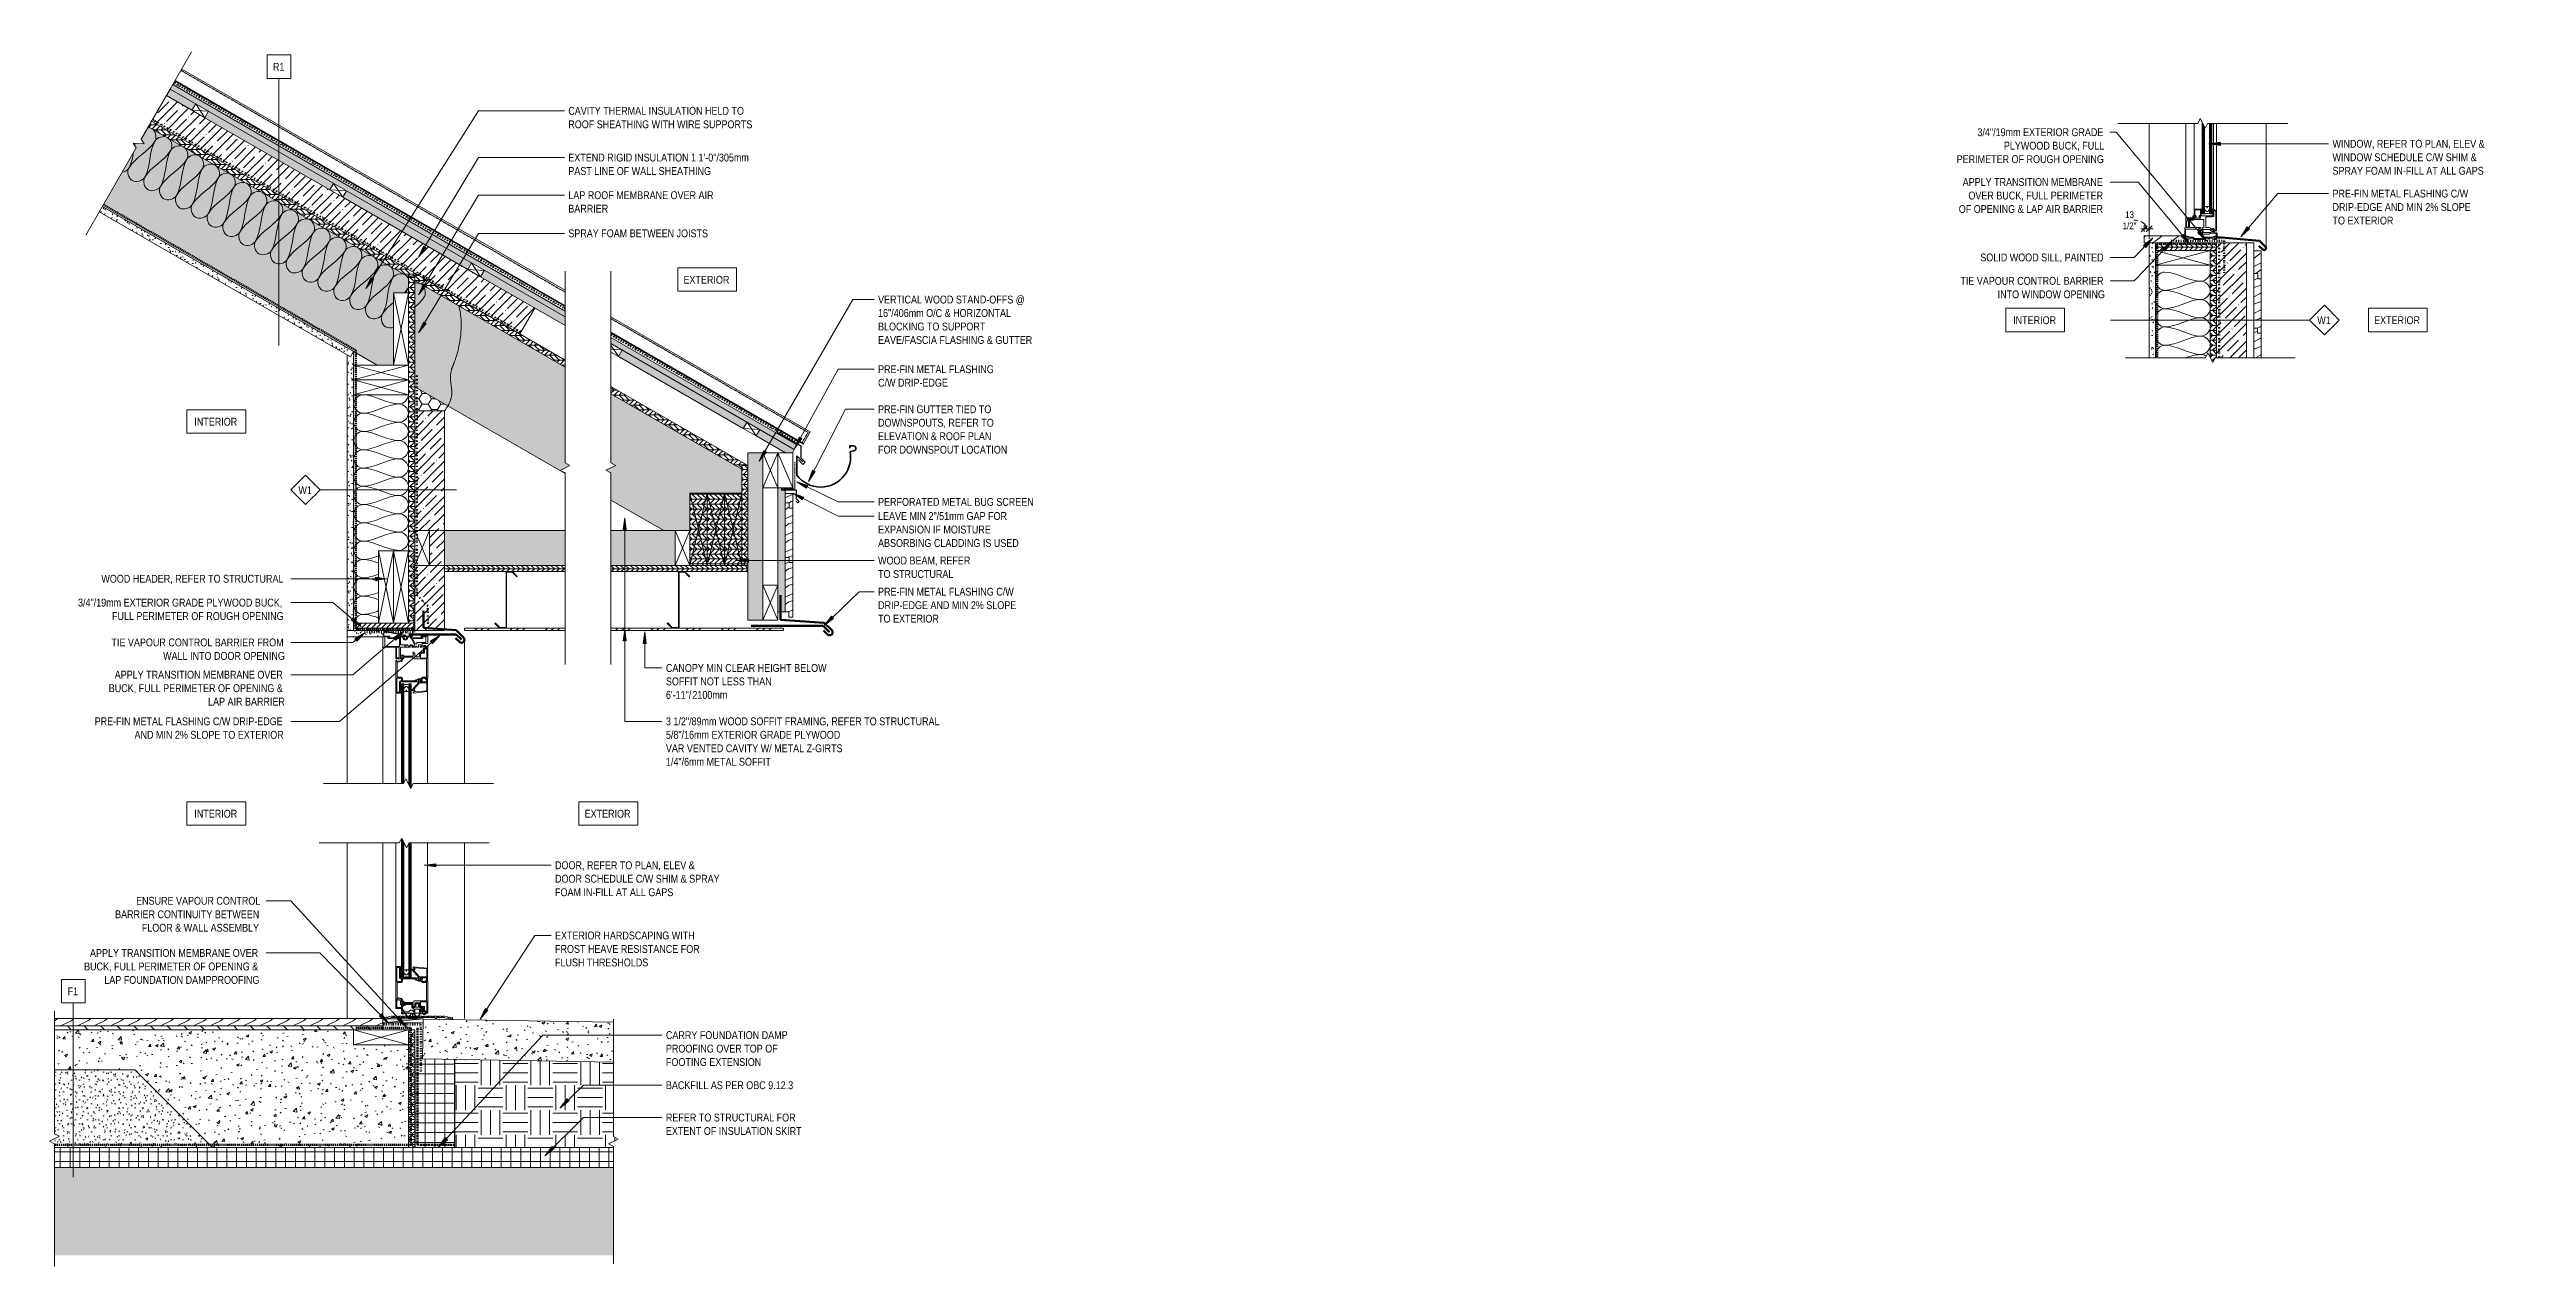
# Model space of a CAD drawing. Header units: millimetres. Extents: x 1380 to 25258, y -161 to 9352.
# Drawn here: x 8496 to 14815, y 164 to 3269 of the extents above; entities that cross this region are included whole.
import ezdxf

# ---------------------------------------------------------------- set-up
doc = ezdxf.new("R2010")
doc.units = ezdxf.units.MM
for name, pattern in [('CMHC_Dash - Small', [2, 1, -1]), ('CMHC_Membrane001', [9, 3, -2, 0, -2, 0, -2]), ('CMHC_Membrane002', [7, 5, -2]), ('CMHC_Membrane004', [6, 2, -2, 0, -2]), ('CMHC_Membrane006', [5, 3, -2]), ('CMHC_Membrane007', [7, 3, -2, 0, -2])]:
    doc.linetypes.add(name, pattern=pattern)
for name, color, linetype, lineweight in [('A-ANNO-DIMS', 7, 'Continuous', 9), ('A-ANNO-DIMS-10', 7, 'Continuous', 9), ('A-ANNO-NOTE', 7, 'Continuous', 9), ('A-DETL-GENF', 7, 'Continuous', 18), ('A-DETL-GENF-HDLN', 7, 'CMHC_Dash - Small', 18), ('G-ANNO-TEXT', 7, 'Continuous', 9)]:
    doc.layers.add(name, color=color, linetype=linetype, lineweight=lineweight)
doc.layers.add('A-DETL', color=9, linetype='Continuous', lineweight=18, true_color=0x808080)
doc.styles.add('Arial Narrow_1', font='ARIALN.TTF', dxfattribs={"height": 2})
doc.styles.add('Arial Narrow_2', font='ARIALN.TTF', dxfattribs={"height": 20})
doc.styles.add('Arial Narrow_3', font='ARIALN.TTF', dxfattribs={"height": 17.5})
doc.dimstyles.new('CMHC_Standard', dxfattribs={"dimscale": 304.8, "dimtxt": 17.910042, "dimasz": 0.049213, "dimexe": 0.032808, "dimexo": 0.032808, "dimgap": 0.008202, "dimtad": 1, "dimdec": 0, "dimzin": 0, "dimdsep": 46, "dimtxsty": 'Arial Narrow_3', "dimblk1": 'OBLIQUE', "dimblk2": 'OBLIQUE', "dimsah": 1, "dimcen": 0.09, "dimdle": 0.032808, "dimazin": 0, "dimtfac": 1, "dimtdec": 4, "dimtix": 1, "dimtmove": 1, "dimatfit": 3, "dimfxl": 1, "dimtvp": 1, "dimtfill": 1, "dimtolj": 1, "dimtzin": 0, "dimarcsym": 2})
pattern_1 = [(216.87, (6748.566, 42.316), (126.948849, 84.633227), [21.158, -190.424]), (206.565, (6773.955, 29.621), (-42.31628, -42.31576), [47.311, -47.311]), (198.435, (6773.955, 8.463), (-84.632315, -42.316727), [26.763, -107.053])]
pattern_2 = [(50, (6731.64, 0), (72.8738, -6.3761), [7.62, -83.82]), (355, (6731.64, 0), (-14.097, 76.4224), [6.096, -67.056]), (100.451, (6737.71, -0.53), (58.777, 70.0469), [6.476, -71.236]), (46.184, (6731.64, 20.32), (108.4314, -16.8175), [11.43, -125.73]), (96.636, (6740.67, 18.92), (94.961, 98.971), [9.714, -106.854]), (351.184, (6731.64, 20.32), (94.9623, 98.97), [9.144, -100.584]), (21, (6741.8, 15.24), (60.6457, -40.9065), [7.62, -83.82]), (326, (6741.8, 15.24), (24.7208, 73.675), [6.096, -67.056]), (71.451, (6746.85, 11.83), (85.3669, 32.7687), [6.476, -71.236]), (37.5, (6731.64, 0), (1.23552, 33.82243), [3.353, -62.89, 3.353, -64.719, -67.31]), (37.5, (6731.64, 0), (1.23552, 33.82243), [-134.315, 3.353, -63.957]), (7.5, (6731.64, 0), (26.72815, 40.07255), [3.353, -35.458, 3.353, -61.366, -25.654]), (7.5, (6731.64, 0), (26.72815, 40.07255), [-103.53, 3.353, -22.301]), (327.5, (6708.982, 0), (54.23632, -2.29212), [3.353, -22.047, 3.353, -75.895, -105.156]), (327.5, (6708.982, 0), (54.23632, -2.29212), [-104.648, 3.353, -101.803]), (317.5, (6698.82, 0), (59.2516, 10.17014), [3.353, -29.667, 3.353, -49.276, -74.676]), (317.5, (6698.82, 0), (59.2516, 10.17014), [-85.649, 3.353, -71.323])]
pattern_3 = [(216.87, (11345.335, 42.316), (126.948849, 84.633227), [21.158, -190.424]), (206.565, (11370.724, 29.621), (-42.31628, -42.31576), [47.311, -47.311]), (198.435, (11370.724, 8.463), (-84.632315, -42.316727), [26.763, -107.053])]

msp = doc.modelspace()

# ---------------------------------------------------------------- texts
at = {"layer": 'A-ANNO-NOTE', "char_height": 20, "attachment_point": 1, "style": 'Arial Narrow_2', "bg_fill": 3, "box_fill_scale": 1.25, "bg_fill_color": 256, "bg_fill_true_color": 13158600, "bg_fill_transparency": 0}
for s, insert, width in [('R1', (9065.9, 3235.3), 36.076), ('W1', (14281.2, 2588.7), 42.489), ('W1', (9130.8, 2155.3), 42.489), ('F1', (8542.1, 876.4), 33.671)]:
    msp.add_mtext(s, dxfattribs=dict(at, insert=insert, width=width))
at = {"layer": 'G-ANNO-TEXT', "char_height": 20, "attachment_point": 1, "style": 'Arial Narrow_2', "bg_fill": 3, "box_fill_scale": 1.25, "bg_fill_color": 256, "bg_fill_true_color": 13158600, "bg_fill_transparency": 0}
for s, insert, width in [('CAVITY THERMAL INSULATION HELD TO ', (9819.4, 3123), 563.586), ('3/4"/19mm EXTERIOR GRADE ', (13414.2, 3068.5), 398.439), ('WINDOW, REFER TO PLAN, ELEV & ', (14320, 3038.9), 489.831), ('EXTEND RIGID INSULATION 1 1\'-0"/305mm ', (9819.4, 3003.8), 579.62), ('LAP ROOF MEMBRANE OVER AIR ', (9819.4, 2907.8), 464.177), ('APPLY TRANSITION MEMBRANE ', (13376.5, 2941.3), 444.135), ('SPRAY FOAM BETWEEN JOISTS', (9819.4, 2810.4), 444.135), ('TIE VAPOUR CONTROL BARRIER ', (13370.6, 2689.2), 451.35), ('VERTICAL WOOD STAND-OFFS @ ', (10609.6, 2641.5), 472.194), ('PRE-FIN METAL FLASHING ', (10609.6, 2463.7), 367.975), ('PRE-FIN GUTTER TIED TO ', (10609.6, 2361.6), 366.371), ('PRE-FIN METAL FLASHING C/W ', (10609.6, 1896.1), 437.721), ('3/4"/19mm EXTERIOR GRADE PLYWOOD BUCK, ', (8568.6, 1868.3), 645.358), ('TIE VAPOUR CONTROL BARRIER FROM ', (8654, 1766.6), 541.941), ('CANOPY MIN CLEAR HEIGHT BELOW ', (10068.4, 1701.5), 514.683), ('APPLY TRANSITION MEMBRANE OVER ', (8662.2, 1684.3), 532.32), ('3 1/2"/89mm WOOD SOFFIT FRAMING, REFER TO STRUCTURAL', (10068.4, 1565.3), 864.219), ('DOOR, REFER TO PLAN, ELEV & ', (9785.5, 1198.1), 450.548), ('ENSURE VAPOUR CONTROL ', (8716.8, 1107.4), 390.422), ('APPLY TRANSITION MEMBRANE OVER ', (8599.3, 974.3), 532.32), ('CARRY FOUNDATION DAMP ', (10068.4, 764.7), 390.422), ('BACKFILL AS PER OBC 9.12.3', (10068.4, 636.9), 405.654), ('REFER TO STRUCTURAL FOR ', (10068.4, 554.4), 416.877)]:
    msp.add_mtext(s, dxfattribs=dict(at, insert=insert, width=width))
at = {"layer": 'G-ANNO-TEXT', "color": 1, "true_color": 0xff0000, "char_height": 20, "attachment_point": 1, "style": 'Arial Narrow_2', "bg_fill": 3, "box_fill_scale": 1.25, "bg_fill_color": 256, "bg_fill_true_color": 13158600, "bg_fill_transparency": 0}
for s, insert, width in [('LEAVE MIN 2"/51mm GAP FOR ', (10609.6, 2089.1), 416.877), ('EXTERIOR HARDSCAPING WITH ', (9785.5, 1018.9), 448.143)]:
    msp.add_mtext(s, dxfattribs=dict(at, insert=insert, width=width))

# ---------------------------------------------------------------- blocks, each defined once
blk = doc.blocks.new('CMHC-07_Insulation_ Semi-Rigid-Section - 76mm-9386499-SECTION - TYP ENTRY')
at = {"layer": 'A-DETL-GENF', "true_color": 0x808080}
h = blk.add_hatch(dxfattribs=at)
h.set_pattern_fill('FP_18', color=8, style=0, pattern_type=2)
h.set_pattern_definition([(135, (2347.2, -2695.906), (-22.45064, -22.45064), []), (135, (2347.2, -2673.455), (-22.45064, -22.45064), [39.687, -7.937, 0.33528, -7.602])])
h.paths.add_polyline_path([(560, 0), (560, 76), (0, 76), (0, 0), (305, 0), (305, 38), (394, 38), (394, 0), (541, 0)])
at = {"layer": 'A-DETL-GENF'}
for p, q in [((305, 76), (0, 76)), ((0, 76), (0, 0)), ((560, 76), (410, 76)), ((560, 0), (560, 76))]:
    blk.add_line(p, q, dxfattribs=at)
blk = doc.blocks.new('CMHC-06_Shim-Section - Typical-9273721-SECTION - TYP ENTRY')
at = {"layer": 'A-DETL-GENF'}
for p, q in [((10, 102.3), (0, 102.3)), ((0, 102.3), (0, 0)), ((10, 0), (0, 102.3)), ((10, 0), (10, 102.3))]:
    blk.add_line(p, q, dxfattribs=at)
blk = doc.blocks.new('CMHC-07_Insulation_ Rigid-Section - 102mm-9273399-SECTION - TYP ENTRY')
at = {"layer": 'A-DETL-GENF', "true_color": 0x808080}
h = blk.add_hatch(dxfattribs=at)
h.set_pattern_fill('FP_20', color=8, style=0, pattern_type=2)
h.set_pattern_definition([(90, (694.21, -2695.906), (-25, 2e-15), []), (180, (694.21, -2695.906), (-3e-15, -25), [])])
h.paths.add_polyline_path([(226, 102), (1.8, 102), (0.4, 20.1), (0, 20.1), (0, 0), (226, 0), (226, 76)])
at = {"layer": 'A-DETL-GENF'}
for p, q in [((226, 102), (1.8, 102)), ((0, 20.1), (0, 0))]:
    blk.add_line(p, q, dxfattribs=at)
blk = doc.blocks.new('CMHC-06_Wood Stud-Section - 38x140mm-4200795-SECTION - TYP ENTRY')
at = {"layer": 'A-DETL-GENF'}
for p, q in [((0, 140), (0, 0)), ((38, 140), (0, 0)), ((38, 0), (0, 140)), ((38, 0), (38, 140)), ((0, 0), (38, 0))]:
    blk.add_line(p, q, dxfattribs=at)
blk = doc.blocks.new('CMHC-07_Insulation_ Rigid-Section - 51mm-9195265-SECTION - TYP ENTRY')
at = {"layer": 'A-DETL-GENF', "true_color": 0x808080}
h = blk.add_hatch(dxfattribs=at)
h.set_pattern_fill('FP_24', color=8, style=0, pattern_type=2)
h.set_pattern_definition([(0, (-1776.836, -468.2), (0, 25), []), (90, (-1776.836, -468.2), (-25, 2e-15), [])])
h.paths.add_polyline_path([(940.4, -51), (1425.8, -51), (1425.8, 0), (0, 0), (0.1, -51), (838.1, -51)])
at = {"layer": 'A-DETL-GENF'}
for p, q in [((903.1, 0), (0, 0)), ((1425.8, 0), (919.1, 0)), ((0, -51), (1425.8, -51))]:
    blk.add_line(p, q, dxfattribs=at)
blk = doc.blocks.new('CMHC-06_Plywood-Section - 16mm-9195268-SECTION - TYP ENTRY')
at = {"layer": 'A-DETL-GENF', "true_color": 0x808080}
h = blk.add_hatch(dxfattribs=at)
h.set_pattern_fill('FP_25', color=8, style=0, pattern_type=2)
h.set_pattern_definition([(90, (768.199, -2679.906), (-12.695, 8e-16), []), (45, (768.199, -2679.906), (0, 12.695395), [17.953, -17.953]), (135, (768.199, -2679.906), (9e-16, 12.695395), [17.953, -17.953])])
h.paths.add_polyline_path([(300, 0), (300, 16), (0, 16), (0, 0), (102, 0)])
at = {"layer": 'A-DETL-GENF'}
for p, q in [((300, 16), (0, 16)), ((0, 16), (0, 0)), ((0, 0), (300, 0)), ((300, 0), (300, 16))]:
    blk.add_line(p, q, dxfattribs=at)
blk = doc.blocks.new('CMHC-08_DoorBarrierFree-Section - CMHC-08_DoorBarrierFree-Section-9389305-SECTION - TYP ENTRY')
at = {"layer": 'A-DETL-GENF'}
for p, q in [((-78.5, 948.5), (-78.5, 974.9)), ((-46.5, 948), (-78, 948)), ((-76.1, 988.3), (-69, 988.3)), ((-68.5, 986.8), (-76.1, 986.8)), ((-76.1, 976.6), (-61.5, 976.6)), ((-73.8, 951.1), (-73.8, 973.5)), ((-73, 974.3), (-67.1, 974.3)), ((-37.1, 950.3), (-73, 950.3)), ((-22.7, 977.7), (-68.1, 986.7)), ((-67.7, 988.2), (-22, 979.1)), ((-61.3, 975.1), (-63.3, 974.5)), ((-62.9, 972.3), (-50.2, 972.3)), ((-62.9, 970), (-50.2, 970)), ((-50.2, 972.3), (-37.4, 972.3)), ((-50.2, 970), (-37.1, 970)), ((-42.9, 948), (-37.8, 948)), ((-37, 974.5), (-39.1, 975.1)), ((-38.8, 976.6), (-24.6, 976.6)), ((-36.3, 969.2), (-36.3, 951.1)), ((-34, 973.5), (-34, 965.7)), ((-34, 965.7), (-34, 955.1)), ((-8.8, 948), (-33.5, 948)), ((-28.4, 974.3), (-33.3, 974.3)), ((-33.3, 954.4), (-23.2, 954.4)), ((-27.7, 972.4), (-27.7, 973.5)), ((-19.6, 954.4), (-17.4, 954.4)), ((-18.2, 976.6), (-4, 976.6)), ((-16.9, 954.1), (-13.2, 950.5)), ((-15.1, 973.5), (-15.1, 972.4)), ((-9.5, 974.3), (-14.4, 974.3)), ((-12.7, 950.3), (-12.3, 950.3)), ((-10.5, 952.8), (-9.4, 953.7)), ((-9.2, 950.6), (-9.2, 949.7)), ((-7.9, 951.9), (-9, 951)), ((-8.9, 949.2), (-8.7, 949.1)), ((-7.6, 954.3), (-5.6, 954.3)), ((-5.6, 952), (-7.6, 952)), ((-3.7, 975.1), (-5.8, 974.5)), ((1.6, 953.9), (-5.5, 969.6)), ((-5.3, 972.3), (20.1, 972.3)), ((-4.2, 951), (-5.3, 951.9)), ((-4.6, 949.1), (-4.4, 949.2)), ((4.7, 948), (-4.5, 948)), ((-4, 949.7), (-4, 950.6)), ((-3.9, 953.7), (-2.8, 952.8)), ((-2.7, 968.9), (2.5, 957.5)), ((7.4, 970), (-2, 970)), ((-1, 950.3), (-0.7, 950.3)), ((3.2, 957.1), (7.2, 957.1)), ((5.2, 950.6), (5.2, 948.5)), ((7.5, 951.1), (5.7, 951.1)), ((20.1, 970), (7.4, 970)), ((8, 957.8), (8, 959.1)), ((8, 948.5), (8, 950.6)), ((11.6, 948), (8.5, 948)), ((8.7, 959.8), (30.2, 959.8)), ((12.1, 953.3), (12.1, 948.5)), ((18.1, 953.8), (12.6, 953.8)), ((16.4, 949.8), (16.4, 948.5)), ((16.4, 948.5), (16.4, 949.2)), ((16.9, 950.3), (18.1, 950.3)), ((21.4, 948), (16.9, 948)), ((20.5, 974.5), (18.5, 975.1)), ((18.6, 950.8), (18.6, 953.3)), ((18.8, 976.6), (35.2, 976.6)), ((21.9, 957), (21.9, 948.5)), ((35.2, 957.5), (22.4, 957.5)), ((30.2, 974.3), (24.3, 974.3)), ((25, 950.1), (25, 952.4)), ((25.5, 952.9), (28.6, 952.9)), ((26.2, 950.1), (26.2, 949.9)), ((27.6, 950.5), (26.7, 950.5)), ((28.9, 949.2), (28, 950.3)), ((29, 952.7), (29.8, 951.8)), ((29, 946.9), (29, 948.9)), ((29.8, 951.8), (30.7, 950.7)), ((30.7, 950.7), (31.3, 949.9)), ((31, 960.6), (31, 973.5)), ((31.7, 949.7), (35.3, 949.7)), ((35.8, 976.1), (35.8, 958.1)), ((35.8, 949.2), (35.8, 869.8)), ((-46, 919.3), (-46, 947.5)), ((-34.2, 918.8), (-45.5, 918.8)), ((-45.4, 831.4), (-45.4, 913.7)), ((-44.9, 914.2), (-43.9, 914.2)), ((-43.7, 921.9), (-43.7, 947.3)), ((-43.2, 913.4), (-43.2, 912.8)), ((-37.8, 921.1), (-42.9, 921.1)), ((-42.3, 912.1), (-31.5, 914.2)), ((-42.1, 909.1), (-42.1, 872.3)), ((-31, 911.9), (-41.5, 909.9)), ((-37.1, 947.3), (-37.1, 921.9)), ((-34, 947.5), (-34, 920.4)), ((-30.9, 925.4), (-30.9, 927.8)), ((-30.9, 914.9), (-30.9, 921.1)), ((-30.4, 928.3), (-28.3, 928.3)), ((-29.7, 925.5), (-29.7, 925.3)), ((-29.7, 921.2), (-29.7, 921)), ((-28.3, 925.9), (-29.2, 925.9)), ((-29.2, 920.7), (-28.3, 920.7)), ((-28.6, 917.6), (-28.6, 914.9)), ((-27, 924.6), (-27.9, 925.7)), ((-27.9, 920.8), (-27, 922)), ((-26.9, 922.3), (-26.9, 924.2)), ((-25.2, 920.5), (-26.1, 919.4)), ((-26, 927.2), (-24.5, 925.4)), ((-23.9, 925.1), (-2.3, 925.1)), ((-2.3, 922.8), (-23.8, 922.8)), ((-1.6, 932.7), (-2.1, 934.7)), ((-1.6, 935.3), (0.1, 935.3)), ((-1.6, 925.9), (-1.6, 932.5)), ((-1.6, 921), (-1.6, 922)), ((0.6, 934.8), (0.6, 933.6)), ((1.1, 933.1), (2.2, 933.1)), ((31.7, 918.2), (1.2, 918.2)), ((2.7, 932.6), (2.7, 923.8)), ((3.2, 923.3), (7.6, 923.3)), ((7.9, 923.1), (8.6, 922.6)), ((9.2, 922.6), (9.9, 923.1)), ((10.2, 923.3), (14.6, 923.3)), ((15.1, 923.8), (15.1, 932.6)), ((15.6, 933.1), (16.6, 933.1)), ((17.1, 933.6), (17.1, 934.8)), ((17.4, 921.2), (17.4, 930.4)), ((17.6, 935.3), (24.5, 935.3)), ((32.7, 920.5), (18.1, 920.5)), ((19.9, 933), (26.6, 933)), ((25, 935.8), (25, 945.8)), ((26.2, 945.9), (26.2, 945.7)), ((26.7, 945.3), (27.6, 945.3)), ((27.3, 933.8), (27.3, 942.3)), ((28, 945.5), (28.9, 946.6)), ((30.7, 945.2), (29.8, 944.1)), ((29.8, 944.1), (30.7, 945.2)), ((32.1, 947.5), (32.7, 947.5)), ((32.5, 872.3), (32.5, 917.4)), ((33.5, 946.7), (33.5, 921.2)), ((-34.2, 830.9), (-44.9, 830.9)), ((-43.2, 868.5), (-43.2, 833.9)), ((-31.6, 869.3), (-42.4, 869.3)), ((-42.4, 833.1), (-37.1, 833.1)), ((-41.4, 871.5), (-31.6, 871.5)), ((-36.3, 833.9), (-36.3, 859.2)), ((-34, 859.2), (-34, 832.4)), ((-33.5, 862), (-31.6, 862)), ((4.7, 859.7), (-33.5, 859.7)), ((-31.4, 854.3), (-31.4, 600)), ((-25.4, 854.3), (-31.4, 854.3)), ((-30.9, 862.8), (-30.9, 868.5)), ((-28.6, 868.5), (-28.6, 862.8)), ((-27.8, 862), (2.2, 862)), ((-25.4, 842.8), (-25.4, 854.3)), ((-20.5, 848.3), (-25.4, 842.8)), ((-25.4, 842.8), (-25.4, 835.3)), ((-25.4, 601.4), (-25.4, 835.3)), ((-25.4, 835.3), (-19.4, 835.3)), ((-17.3, 848.3), (-20.5, 848.3)), ((-19.4, 835.3), (-19.4, 838.6)), ((-19.4, 838.6), (-18.4, 838.6)), ((-18.4, 838.6), (-18.4, 835.3)), ((-18.4, 835.3), (-12.4, 835.3)), ((-12.4, 842.8), (-17.3, 848.3)), ((-6.4, 854.3), (-12.4, 854.3)), ((-12.4, 842.8), (-12.4, 854.3)), ((-12.4, 835.3), (-12.4, 842.8)), ((-12.4, 597.6), (-12.4, 835.3)), ((-6.4, 589.4), (-6.4, 854.3)), ((-4.6, 838.7), (13.2, 859.1)), ((-0.1, 837.8), (-4.2, 837.8)), ((-1.8, 831.6), (-1.8, 833.3)), ((34.8, 834.9), (-1.3, 831.1)), ((-1.3, 833.8), (-0.1, 833.8)), ((0.6, 841.2), (14.4, 856.9)), ((0.7, 834.5), (0.7, 837.1)), ((3, 834.7), (3, 837.1)), ((32.3, 836.9), (3.8, 833.9)), ((5.2, 862.3), (5.2, 860.2)), ((5.7, 865.1), (9.2, 865.1)), ((7.5, 862.8), (5.7, 862.8)), ((8, 860.2), (8, 862.3)), ((11.6, 859.7), (8.5, 859.7)), ((12.1, 865), (12.1, 860.2)), ((12.7, 867.8), (18.8, 867.8)), ((18.1, 865.5), (12.7, 865.5)), ((15, 857.2), (32.2, 857.2)), ((16.4, 860.2), (16.4, 861.5)), ((16.4, 861.5), (16.4, 860)), ((16.4, 860.9), (16.4, 860.2)), ((17, 864.6), (17.9, 864.6)), ((17.9, 862), (17, 862)), ((17, 862), (18.1, 862)), ((21.4, 859.7), (17, 859.7)), ((17, 859.5), (32, 859.5)), ((18.4, 864.1), (18.4, 862.5)), ((18.6, 862.5), (18.6, 865)), ((21.9, 868.8), (21.9, 860.2)), ((22.4, 871.5), (31.7, 871.5)), ((35.3, 869.3), (22.4, 869.3)), ((28.9, 867.5), (28.9, 868.8)), ((29.4, 869.3), (34.8, 869.3)), ((32, 867), (29.4, 867)), ((32.7, 860.2), (32.7, 866.2)), ((33, 856.4), (33, 837.7)), ((35.3, 868.8), (35.3, 835.4)), ((-31.4, 459.9), (-31.4, 106)), ((-25.4, 125), (-25.4, 450.5)), ((-12.4, 125), (-12.4, 447.9)), ((-6.4, 106), (-6.4, 448.7)), ((-45.4, 132.7), (-45.4, 50.4)), ((-34.2, 133.3), (-44.9, 133.3)), ((-43.2, 95.6), (-43.2, 130.2)), ((-42.4, 131), (-37.1, 131)), ((-36.3, 130.2), (-36.3, 104.9)), ((-34, 104.9), (-34, 131.7)), ((-1.8, 132.5), (-1.8, 130.9)), ((34.8, 129.2), (-1.3, 133)), ((-1.3, 130.4), (-0.1, 130.4)), ((0.7, 129.6), (0.7, 127)), ((3, 129.4), (3, 127)), ((32.3, 127.2), (3.8, 130.2)), ((33, 107.7), (33, 126.4)), ((35.3, 95.4), (35.3, 128.7)), ((-31.6, 94.9), (-42.4, 94.9)), ((-42.1, 55), (-42.1, 91.8)), ((-41.4, 92.6), (-31.6, 92.6)), ((4.7, 104.4), (-33.5, 104.4)), ((-33.5, 102.1), (-31.6, 102.1)), ((-25.4, 106), (-31.4, 106)), ((-30.9, 101.3), (-30.9, 95.6)), ((-28.6, 95.6), (-28.6, 101.3)), ((-27.8, 102.1), (2.2, 102.1)), ((-19.4, 125), (-25.4, 125)), ((-25.4, 125), (-25.4, 117.5)), ((-25.4, 106), (-25.4, 117.5)), ((-25.4, 117.5), (-20.5, 112)), ((-20.5, 112), (-17.3, 112)), ((-19.4, 121.8), (-19.4, 125)), ((-18.4, 121.8), (-19.4, 121.8)), ((-12.4, 125), (-18.4, 125)), ((-18.4, 125), (-18.4, 121.8)), ((-17.3, 112), (-12.4, 117.5)), ((-12.4, 117.5), (-12.4, 125)), ((-12.4, 106), (-12.4, 117.5)), ((-6.4, 106), (-12.4, 106)), ((-4.6, 125.4), (13.2, 105.1)), ((-0.1, 126.3), (-4.2, 126.3)), ((0.6, 122.9), (14.4, 107.2)), ((5.2, 101.8), (5.2, 103.9)), ((7.5, 101.3), (5.7, 101.3)), ((5.7, 99), (9.2, 99)), ((8, 103.9), (8, 101.8)), ((11.6, 104.4), (8.5, 104.4)), ((12.1, 99.1), (12.1, 103.9)), ((18.1, 98.6), (12.7, 98.6)), ((12.7, 96.3), (18.8, 96.3)), ((15, 106.9), (32.2, 106.9)), ((16.4, 102.6), (16.4, 104.1)), ((16.4, 103.2), (16.4, 103.9)), ((16.4, 103.9), (16.4, 102.6)), ((17, 104.6), (32, 104.6)), ((21.4, 104.4), (17, 104.4)), ((17.9, 102.1), (17, 102.1)), ((17, 102.1), (18.1, 102.1)), ((17, 99.6), (17.9, 99.6)), ((18.4, 100.1), (18.4, 101.6)), ((18.6, 101.6), (18.6, 99.1)), ((21.9, 95.4), (21.9, 103.9)), ((35.3, 94.9), (22.4, 94.9)), ((22.4, 92.6), (31.7, 92.6)), ((28.9, 96.6), (28.9, 95.4)), ((32, 97.1), (29.4, 97.1)), ((29.4, 94.9), (34.8, 94.9)), ((32.5, 91.8), (32.5, 46.7)), ((32.7, 103.9), (32.7, 97.9)), ((35.8, 14.9), (35.8, 94.3)), ((-70.1, 4.1), (-77.2, 2.9)), ((-77, 0), (-71, 0)), ((-70.9, 0), (-58, 2.3)), ((-57.6, 6.4), (-64.7, 5.1)), ((-54.4, 6.4), (-57.6, 6.4)), ((-57.1, 3.3), (-35.7, 3.3)), ((-51.2, 6.4), (-51.8, 6.4)), ((-44.8, 6.4), (-48.6, 6.4)), ((-45.4, 26.6), (-45.4, 49.4)), ((-44.9, 49.9), (-43.7, 49.9)), ((-44.9, 49.9), (-43.9, 49.9)), ((-31.5, 26.1), (-44.9, 26.1)), ((-43.2, 50.7), (-43.2, 51.3)), ((-43.1, 50.4), (-43.1, 50.7)), ((-42.9, 29.4), (-42.9, 46.9)), ((-42.5, 51.2), (-31.3, 49)), ((-42.3, 52), (-31.5, 49.9)), ((-41.7, 6.4), (-42.2, 6.4)), ((-31.8, 28.6), (-42.1, 28.6)), ((-31, 52.2), (-41.5, 54.2)), ((-41, 48.3), (-34, 46.9)), ((-38.5, 6.4), (-39.1, 6.4)), ((-32.1, 6.4), (-35.9, 6.4)), ((-35.2, 2.8), (-35.2, 2)), ((-33.4, 46.2), (-33.4, 36.4)), ((-32.4, 2), (-32.4, 2.8)), ((-31.9, 3.3), (-13.6, 3.3)), ((-31, 32.8), (-31, 29.4)), ((-31, 19.7), (-31, 25.5)), ((-31, 13.3), (-31, 15.4)), ((-30.9, 49.2), (-30.9, 43)), ((-30.9, 48.5), (-30.9, 42.6)), ((-30.9, 39), (-30.9, 36.4)), ((-30.9, 38.7), (-30.9, 36.4)), ((-25, 12.8), (-30.5, 12.8)), ((-30.4, 35.8), (-28.3, 35.8)), ((-30.3, 35.8), (-24.4, 35.8)), ((-29.8, 19.8), (-29.9, 19.6)), ((-29.9, 15.5), (-29.8, 15.3)), ((-29.7, 42.9), (-29.7, 43.1)), ((-29.7, 41.6), (-29.7, 40.1)), ((-29.7, 38.6), (-29.7, 38.8)), ((-29, 6.4), (-29.5, 6.4)), ((-28.4, 20.1), (-29.3, 20.1)), ((-29.3, 14.9), (-28.4, 14.9)), ((-29.2, 43.5), (-28.3, 43.5)), ((-28.3, 38.2), (-29.2, 38.2)), ((-28.6, 46.5), (-28.6, 49.2)), ((-28.5, 23.4), (-28.5, 32.5)), ((-27.1, 18.9), (-28, 20)), ((-28, 15.1), (-27.1, 16.2)), ((-27.9, 43.3), (-27, 42.2)), ((-27, 39.5), (-27.9, 38.4)), ((-27.7, 33.3), (-24.4, 33.3)), ((-27, 16.6), (-27, 18.5)), ((-26.9, 41.8), (-26.9, 39.9)), ((-25.8, 6.4), (-26.4, 6.4)), ((-25.2, 43.6), (-26.1, 44.7)), ((-25.2, 20.5), (-26.1, 21.6)), ((-26, 36.9), (-24.5, 38.7)), ((-24.5, 15.1), (-24.5, 13.3)), ((-12.2, 18.1), (-24, 18.1)), ((-23.9, 39), (-2.3, 39)), ((-23.9, 36.4), (-23.9, 38.5)), ((-2.3, 41.3), (-23.8, 41.3)), ((-23.6, 14.3), (-23.6, 15.6)), ((-23.6, 14.3), (-20.7, 14.3)), ((-23.4, 39), (-2.6, 39)), ((-19.4, 6.4), (-23.2, 6.4)), ((-20.7, 36.5), (-5.4, 36.5)), ((-20.7, 14.3), (-20.7, 12.5)), ((-19.7, 12.5), (-19.7, 14.3)), ((-19.7, 14.3), (-8, 14.3)), ((-16.2, 6.4), (-16.8, 6.4)), ((-7.2, 6.4), (-13.6, 6.4)), ((-13.6, 3.3), (-13.6, 0)), ((-13.6, 0), (-7.2, 0)), ((-11.4, 3.2), (-12.1, 3.2)), ((-11.4, 1.4), (-11.4, 5)), ((-11.4, 5), (-8.8, 5)), ((-8.8, 1.4), (-11.4, 1.4)), ((-9.5, 21.5), (-10.6, 20.5)), ((-10.5, 1.7), (-10.5, 4.7)), ((-10.5, 4.7), (-9.3, 4.7)), ((-9.3, 1.7), (-10.5, 1.7)), ((-9.3, 4.7), (-9.3, 3.9)), ((-9.3, 3.9), (-7.2, 3.9)), ((-7.2, 2.4), (-9.3, 2.4)), ((-9.3, 2.4), (-9.3, 1.7)), ((-8.8, 5), (-8.8, 4.3)), ((-8.8, 4.3), (-7.2, 4.3)), ((-7.2, 2), (-8.8, 2)), ((-8.8, 2), (-8.8, 1.4)), ((-8, 14.3), (-8, 12.5)), ((-5.6, 22.1), (-7.6, 22.1)), ((-7.2, 4.3), (-7.2, 6.4)), ((-7.2, 3.9), (-7.2, 5.9)), ((-7.2, 5.9), (2.8, 5.9)), ((-7.2, 0.5), (-7.2, 2.4)), ((-7.2, 0), (-7.2, 2)), ((2.8, 0.5), (-7.2, 0.5)), ((-7, 12.5), (-7, 14.3)), ((-7, 14.3), (-3.4, 14.3)), ((-6, 4.6), (1.5, 4.6)), ((-6, 1.8), (-6, 4.6)), ((1.5, 1.8), (-6, 1.8)), ((-4.6, 35.7), (-4.6, 29.3)), ((-2.6, 20.5), (-3.7, 21.5)), ((-3.4, 14.3), (-3.1, 2.9)), ((-2.1, 38.5), (-2.1, 29.3)), ((-1.6, 31.4), (-2.1, 29.4)), ((-2.1, 2.9), (-1.9, 14.3)), ((-1.9, 14.3), (1.7, 14.3)), ((-1.6, 43.1), (-1.6, 42.1)), ((-1.6, 38.3), (-1.6, 31.6)), ((-1.6, 28.8), (2.3, 28.8)), ((-1.6, 28.8), (0.1, 28.8)), ((-1.6, 26.3), (-0.6, 26.3)), ((-0.3, 18.1), (-1, 18.1)), ((0.2, 25.5), (0.2, 18.7)), ((0.6, 29.3), (0.6, 30.5)), ((0.6, 14.5), (0.6, 14.3)), ((1.1, 31), (2.2, 31)), ((31.7, 45.9), (1.2, 45.9)), ((2.2, 15), (1.2, 15)), ((1.5, 4.6), (1.5, 1.8)), ((1.7, 14.3), (1.7, 12.5)), ((2.7, 31.5), (2.7, 40.3)), ((2.7, 24.4), (2.7, 15.5)), ((2.7, 14.3), (14.4, 14.3)), ((2.7, 12.5), (2.7, 14.3)), ((2.8, 35.9), (2.8, 40.2)), ((2.8, 29.3), (2.8, 35.9)), ((2.8, 4.3), (2.8, 6.4)), ((2.8, 6.4), (9.2, 6.4)), ((2.8, 5.9), (2.8, 3.9)), ((4.4, 4.3), (2.8, 4.3)), ((2.8, 3.9), (4.8, 3.9)), ((4.8, 2.4), (2.8, 2.4)), ((2.8, 2.4), (2.8, 0.5)), ((2.8, 0), (2.8, 2)), ((2.8, 2), (4.4, 2)), ((9.1, 0), (2.8, 0)), ((3.2, 40.8), (7.6, 40.8)), ((7.6, 24.9), (3.2, 24.9)), ((3.3, 40.7), (14.5, 40.7)), ((7, 5), (4.4, 5)), ((4.4, 5), (4.4, 4.3)), ((4.4, 2), (4.4, 1.4)), ((4.4, 1.4), (7, 1.4)), ((4.8, 3.9), (4.8, 4.7)), ((4.8, 4.7), (6.1, 4.7)), ((4.8, 1.7), (4.8, 2.4)), ((6.1, 1.7), (4.8, 1.7)), ((5.4, 37.4), (5.4, 35.9)), ((5.4, 35.9), (5.4, 30.1)), ((11.7, 38.1), (6.1, 38.1)), ((6.1, 29.3), (11.7, 29.3)), ((6.1, 4.7), (6.1, 1.7)), ((7, 1.4), (7, 5)), ((7.9, 41), (8.6, 41.5)), ((8.6, 25.6), (7.9, 25)), ((54.4, 3.3), (9.1, 3.3)), ((9.1, 3.3), (9.1, 0)), ((9.2, 41.5), (9.9, 41)), ((9.9, 25), (9.2, 25.6)), ((10.2, 40.8), (14.6, 40.8)), ((14.6, 24.9), (10.2, 24.9)), ((11.8, 6.4), (12.4, 6.4)), ((12.4, 35.9), (12.4, 37.4)), ((12.4, 30.1), (12.4, 35.9)), ((14.4, 14.3), (14.4, 12.5)), ((15, 40.2), (15, 35.9)), ((15, 35.9), (15, 29.3)), ((15, 6.4), (18.7, 6.4)), ((15.1, 40.3), (15.1, 31.5)), ((15.1, 15.5), (15.1, 24.4)), ((15.4, 12.5), (15.4, 15.1)), ((15.5, 28.8), (24.5, 28.8)), ((15.6, 31), (16.6, 31)), ((16.6, 15), (15.6, 15)), ((17.1, 30.5), (17.1, 29.3)), ((17.1, 13.3), (17.1, 14.5)), ((17.4, 42.9), (17.4, 33.7)), ((17.6, 28.8), (24.5, 28.8)), ((17.6, 17.9), (17.6, 25.5)), ((21.8, 12.8), (17.7, 12.8)), ((32.7, 43.6), (18.1, 43.6)), ((18.4, 26.3), (21.7, 26.3)), ((19.8, 22.6), (19.8, 17.5)), ((19.9, 31.1), (26.6, 31.1)), ((21.7, 23.3), (20.6, 23.3)), ((21.3, 6.4), (21.9, 6.4)), ((22.3, 20.3), (22.3, 13.3)), ((22.5, 25.5), (22.5, 24.1)), ((24.5, 20.8), (22.8, 20.8)), ((24.5, 6.4), (25.1, 6.4)), ((25, 28.3), (25, 21.3)), ((25, 28.3), (25, 18.4)), ((25, 14), (25, 11.7)), ((25.5, 11.2), (28.6, 11.2)), ((26.2, 18.2), (26.2, 18.4)), ((26.2, 14), (26.2, 14.2)), ((26.7, 18.8), (27.6, 18.8)), ((27.6, 13.6), (26.7, 13.6)), ((27.3, 30.3), (27.3, 21.8)), ((27.7, 6.4), (31.4, 6.4)), ((28, 18.6), (28.9, 17.5)), ((28.9, 14.9), (28, 13.8)), ((29, 17.2), (29, 15.2)), ((29, 11.4), (29.8, 12.3)), ((30.7, 19), (29.8, 20.1)), ((29.8, 20.1), (30.7, 19)), ((29.8, 12.3), (30.7, 13.4)), ((30.7, 13.4), (31.3, 14.2)), ((31.7, 14.4), (35.3, 14.4)), ((32.1, 16.7), (32.7, 16.7)), ((33.5, 17.4), (33.5, 42.9)), ((34, 6.4), (34.6, 6.4)), ((37.2, 6.4), (37.8, 6.4)), ((40.4, 6.4), (44.1, 6.4)), ((46.7, 6.4), (47.3, 6.4)), ((49.9, 6.4), (50.5, 6.4)), ((53.1, 6.4), (56.8, 6.4)), ((54.9, 2), (54.9, 2.8)), ((57.7, 2.8), (57.7, 2)), ((78, 3.3), (58.2, 3.3)), ((59.4, 6.4), (60, 6.4)), ((62.6, 6.4), (63.2, 6.4)), ((65.8, 6.4), (69.6, 6.4)), ((72.1, 6.4), (72.7, 6.4)), ((75.3, 6.4), (78.5, 6.4)), ((78.6, 6.3), (85.7, 5.1)), ((91.8, 0), (78.9, 2.3)), ((91, 4.1), (98.2, 2.9)), ((97.9, 0), (91.8, 0))]:
    blk.add_line(p, q, dxfattribs=at)
at = {"layer": 'A-DETL-GENF', "color": 8, "true_color": 0x808080}
for p, q in [((-78.5, 948), (-78.5, 600)), ((-45.4, 830.9), (-45.4, 600)), ((-29.9, 600), (-29.9, 854.3)), ((-28.4, 600), (-28.4, 854.3)), ((-26.9, 600), (-26.9, 854.3)), ((-10.9, 594.6), (-10.9, 854.3)), ((-9.4, 591.6), (-9.4, 854.3)), ((-7.9, 588.6), (-7.9, 854.3)), ((35.3, 600), (35.3, 834.9)), ((-78.5, 448.7), (-78.5, 0)), ((-45.4, 448.7), (-45.4, 115)), ((-29.9, 106), (-29.9, 459.5)), ((-28.4, 106), (-28.4, 456.5)), ((-26.9, 106), (-26.9, 453.5)), ((-10.9, 106), (-10.9, 448.7)), ((-9.4, 106), (-9.4, 448.7)), ((-7.9, 106), (-7.9, 448.7)), ((35.3, 105), (35.3, 448.7))]:
    blk.add_line(p, q, dxfattribs=at)
at = {"layer": 'A-DETL-GENF'}
for centre, radius, start, end in [((-78, 948.5), 0.508, 180, 270), ((-73, 973.5), 0.762, 90, 180), ((-73, 951.1), 0.762, 180, 270), ((-69.2, 980.8), 7.48, 78.48658, 88.35225), ((-68.5, 984.4), 2.39, 79.17136, 90.42223), ((-67.1, 973.5), 0.762, 358.25726, 90), ((-62.9, 973.4), 3.43, 178.25726, 270.07048), ((-62.9, 973.4), 1.14, 110.50172, 270.1221), ((-61.5, 975.8), 0.788, 290.74757, 90.12384), ((-46.5, 947.5), 0.508, 0, 90), ((-42.9, 947.3), 0.762, 90, 180), ((-38.8, 975.8), 0.788, 89.87616, 249.25243), ((-37.8, 947.3), 0.762, 0, 90), ((-37.4, 973.4), 1.14, 269.8779, 69.49828), ((-37.1, 969.2), 0.762, 0, 90), ((-37.1, 951.1), 0.762, 270, 0), ((-33.3, 973.5), 0.762, 90, 180), ((-33.3, 955.1), 0.762, 180, 270), ((-33.5, 947.5), 0.508, 90, 180), ((-28.4, 973.5), 0.762, 0, 90), ((-21.4, 972.4), 6.26, 180, 360), ((-21.4, 972.4), 3.98, 132.83059, 47.16941), ((-21.4, 972.3), 3.59, 111.87254, 68.14322), ((-24.6, 975.8), 0.762, 312.83059, 90), ((-21.4, 952.2), 1.9, 136.82645, 43.17355), ((-23.2, 953.9), 0.508, 316.82645, 90), ((-23.2, 976.8), 1.02, 0.00788, 63.06913), ((-23.4, 976.7), 1.27, 303.1581, 0.00788), ((-23.2, 976.8), 2.54, 0.00788, 63.06913), ((-19.4, 976.7), 1.27, 180.00788, 236.85766), ((-19.6, 953.9), 0.508, 90, 223.17355), ((-18.2, 975.8), 0.762, 90, 227.16941), ((-17.4, 953.6), 0.762, 45, 90), ((-14.4, 973.5), 0.762, 90, 180), ((-12.7, 951.1), 0.762, 225, 270), ((-12.3, 951.1), 0.762, 270, 352.52682), ((-8.7, 950.6), 2.79, 129.35644, 172.52682), ((-9.5, 973.5), 0.762, 358.25726, 90), ((-7.6, 951.5), 2.79, 90, 129.35644), ((-8.7, 950.6), 0.508, 129.35644, 180), ((-8.7, 949.7), 0.508, 180, 254.73343), ((-5.4, 973.4), 3.43, 178.25726, 257.80358), ((-8.8, 948.5), 0.508, 270, 360), ((-8.8, 948.7), 0.508, 0, 74.73343), ((-7.6, 951.5), 0.508, 90, 129.35644), ((-5.4, 973.4), 1.14, 110.50172, 270.1221), ((-6.2, 969.3), 0.762, 24.42763, 77.80358), ((-5.6, 951.5), 2.79, 50.64356, 90), ((-5.6, 951.5), 0.508, 50.64356, 90), ((-4.5, 948.7), 0.508, 105.26657, 180), ((-4.5, 948.5), 0.508, 180, 270), ((-4.5, 949.7), 0.508, 285.26657, 0), ((-4.5, 950.6), 0.508, 360, 50.64356), ((-4, 975.8), 0.788, 290.74757, 90.12384), ((-2, 969.2), 0.762, 90, 204.42763), ((-4.5, 950.6), 2.79, 7.47321, 50.64356), ((-1, 951.1), 0.762, 187.47321, 270), ((-0.7, 952.8), 2.54, 270, 24.42763), ((3.2, 957.8), 0.762, 204.42763, 270), ((4.7, 948.5), 0.508, 270, 0), ((5.7, 950.6), 0.508, 90, 180), ((7.2, 957.8), 0.762, 270, 0), ((7.5, 950.6), 0.508, 360, 90), ((8.7, 959.1), 0.762, 90, 180), ((8.5, 948.5), 0.508, 180, 270), ((11.6, 948.5), 0.508, 270, 0), ((12.6, 953.3), 0.508, 90, 180), ((16.9, 949.8), 0.508, 90, 180), ((16.9, 948.5), 0.508, 180, 270), ((18.8, 975.8), 0.788, 89.87616, 249.25243), ((18.1, 953.3), 0.508, 0, 90), ((18.1, 950.8), 0.508, 270, 0), ((20.1, 973.4), 1.14, 269.8779, 69.49828), ((20.1, 973.4), 3.43, 269.92952, 1.74274), ((21.4, 948.5), 0.508, 270, 0), ((22.4, 957), 0.508, 90, 180), ((24.3, 973.5), 0.762, 90, 181.74274), ((25.5, 952.4), 0.508, 90, 180), ((25.5, 950.1), 0.508, 180, 270), ((25.7, 950.1), 0.508, 270, 344.73378), ((26.7, 950), 0.508, 90, 164.73378), ((27.6, 950), 0.508, 39.3361, 90), ((28.6, 952.4), 0.508, 39.3361, 90), ((28.5, 948.9), 0.508, 0, 39.3361), ((30.2, 973.5), 0.762, 0, 90), ((30.2, 960.6), 0.762, 270, 0), ((31.7, 950.3), 0.508, 219.3361, 270), ((35.2, 976.1), 0.508, 0, 90), ((35.2, 958.1), 0.508, 270, 0), ((35.3, 949.2), 0.508, 0.26125, 90), ((-45.5, 919.3), 0.508, 180, 270), ((-44.9, 913.7), 0.508, 90, 180), ((-43.9, 913.4), 0.762, 0, 90), ((-42.9, 921.9), 0.762, 180, 270), ((-42.4, 912.8), 0.762, 180, 280.9782), ((-41.4, 909.1), 0.762, 100.9782, 180), ((-37.8, 921.9), 0.762, 270, 0), ((-34.2, 919.6), 0.787, 270, 78.84006), ((-31.6, 914.9), 0.762, 280.9782, 0), ((-31.6, 914.9), 3.05, 280.9782, 0.13199), ((-30.4, 927.8), 0.508, 90, 180.00002), ((-30.4, 925.4), 0.508, 180, 270), ((-30.4, 921.1), 0.508, 90, 180.48671), ((-30.2, 925.4), 0.508, 270, 344.73378), ((-30.2, 921.1), 0.508, 15.26622, 90), ((-29.2, 925.4), 0.508, 90, 164.73378), ((-29.2, 921.2), 0.508, 195.26622, 270), ((-27.8, 917.6), 0.762, 97.4644, 180), ((-28.3, 925.4), 2.91, 39.3361, 90), ((-28.3, 925.4), 0.508, 39.3361, 90), ((-28.3, 921.2), 0.508, 270, 320.6639), ((-28.3, 921.2), 2.79, 277.4644, 320.6639), ((-27.4, 924.2), 0.508, 0, 39.3361), ((-27.4, 922.3), 0.508, 320.6639, 0), ((-27.4, 922.3), 2.79, 320.6639, 356.21539), ((-23.8, 922), 0.762, 90, 176.21539), ((-23.9, 925.9), 0.762, 219.3361, 270), ((-2.3, 925.9), 0.762, 270, 0), ((-2.3, 922), 0.762, 360, 90), ((-1.6, 934.8), 0.508, 90, 193.64291), ((-2.3, 932.5), 0.762, 360, 13.64291), ((1.2, 921), 2.79, 180, 270), ((0.1, 934.8), 0.508, 0, 90), ((1.1, 933.6), 0.508, 180, 270), ((2.2, 932.6), 0.508, 0, 90), ((3.2, 923.8), 0.508, 180, 270), ((7.6, 922.8), 0.508, 49.99889, 90), ((8.9, 923), 0.508, 229.99889, 310.00111), ((10.2, 922.8), 0.508, 90, 130.00111), ((14.6, 923.8), 0.508, 270, 0), ((15.6, 932.6), 0.508, 90, 180), ((16.6, 933.6), 0.508, 270, 0), ((17.6, 934.8), 0.508, 90, 180), ((18.1, 930.4), 0.762, 115.05521, 180), ((18.1, 921.2), 0.762, 180, 270), ((16.6, 933.6), 2.79, 295.05521, 337.77681), ((19.9, 932.3), 0.762, 90, 157.77681), ((24.5, 935.8), 0.508, 270, 0), ((25.5, 945.8), 0.508, 90, 180), ((25.7, 945.8), 0.508, 15.26622, 90), ((26.7, 945.8), 0.508, 195.26622, 270), ((26.6, 933.8), 0.762, 270, 0), ((28.1, 942.3), 0.762, 97.46422, 180), ((27.6, 945.8), 0.508, 270, 320.6639), ((27.6, 945.8), 2.79, 277.46422, 320.6639), ((28.5, 946.9), 0.508, 320.6639, 0), ((28.5, 946.9), 2.79, 320.6639, 356.21539), ((32.1, 946.7), 0.762, 90, 176.21539), ((31.7, 917.4), 0.762, 0, 90), ((32.7, 946.7), 0.762, 0, 90), ((32.7, 921.2), 0.762, 270, 0), ((-44.9, 831.4), 0.508, 180, 270), ((-42.4, 868.5), 0.762, 90, 180), ((-42.4, 833.9), 0.762, 180, 270), ((-41.4, 872.3), 0.762, 180, 270), ((-37.1, 833.9), 0.762, 270, 0), ((-33.5, 859.2), 2.79, 90, 180), ((-34.2, 831.6), 0.787, 270, 78.84006), ((-33.5, 859.2), 0.508, 90, 180), ((-31.6, 868.5), 3.05, 0, 90), ((-31.6, 868.5), 0.762, 0.00002, 90), ((-31.6, 862.8), 0.762, 270, 0), ((-27.8, 862.8), 0.762, 180.00002, 270), ((-18.9, 868.6), 15.7, 245.50579, 294.49421), ((-4.2, 838.3), 0.508, 138.80173, 270), ((-1.3, 833.3), 0.508, 90, 180), ((-1.3, 831.6), 0.508, 180, 276), ((-0.1, 837.1), 0.762, 360, 90), ((-0.1, 834.5), 0.762, 270, 0), ((1.2, 840.7), 0.762, 138.80173, 250.82892), ((-0.1, 837.1), 3.05, 360, 70.82892), ((2.2, 862.8), 0.762, 270, 351.88436), ((5.7, 862.3), 2.79, 90, 171.88436), ((3.8, 834.7), 0.762, 180, 276), ((4.7, 860.2), 0.508, 270, 0), ((5.7, 862.3), 0.508, 90, 180), ((7.5, 862.3), 0.508, 360, 90), ((8.5, 860.2), 0.508, 180, 270), ((9.2, 865.8), 0.762, 270, 347.00018), ((12.7, 865), 2.79, 90, 167.00018), ((11.6, 860.2), 0.508, 270, 0), ((12.7, 865), 0.508, 90, 180), ((9.4, 862.4), 5.08, 318.80173, 357.17223), ((15, 856.4), 0.762, 90, 138.80173), ((17, 862), 2.54, 90, 177.17223), ((17, 861.5), 0.508, 90, 180), ((17, 861.5), 0.508, 90, 180), ((17, 860.2), 0.508, 180, 270), ((17, 860), 0.508, 180, 270), ((17.9, 864.1), 0.508, 0, 90), ((17.9, 862.5), 0.508, 270, 0), ((18.1, 865), 0.508, 0, 90), ((18.1, 862.5), 0.508, 270, 0), ((18.8, 868.6), 0.762, 270, 0), ((22.4, 868.8), 2.79, 90, 180), ((21.4, 860.2), 0.508, 270, 0), ((22.4, 868.8), 0.508, 90, 180), ((29.4, 868.8), 0.508, 90, 180), ((29.4, 867.5), 0.508, 180, 270), ((31.7, 872.3), 0.762, 270, 0), ((32, 866.2), 0.762, 0, 90), ((32, 860.2), 0.762, 270, 0), ((32.2, 856.4), 0.762, 0, 90), ((32.2, 837.7), 0.762, 276, 0), ((34.8, 868.8), 0.508, 0, 90), ((34.8, 835.4), 0.508, 276, 0), ((35.3, 869.8), 0.508, 270, 0), ((-44.9, 132.7), 0.508, 90, 180), ((-42.4, 130.2), 0.762, 90, 180), ((-37.1, 130.2), 0.762, 0, 90), ((-34.2, 132.5), 0.787, 281.15994, 90), ((-1.3, 132.5), 0.508, 84, 180), ((-1.3, 130.9), 0.508, 180, 270), ((-0.1, 129.6), 0.762, 0, 90), ((-0.1, 127), 0.762, 270, 0), ((-0.1, 127), 3.05, 289.17108, 0), ((3.8, 129.4), 0.762, 84, 180), ((32.2, 126.4), 0.762, 0, 84), ((34.8, 128.7), 0.508, 0, 84), ((-42.4, 95.6), 0.762, 180, 270), ((-41.4, 91.8), 0.762, 90, 180), ((-33.5, 104.9), 2.79, 180, 270), ((-33.5, 104.9), 0.508, 180, 270), ((-31.6, 101.3), 0.762, 0, 90), ((-31.6, 95.6), 0.762, 270, 359.99998), ((-31.6, 95.6), 3.05, 270, 0), ((-27.8, 101.3), 0.762, 90, 179.99998), ((-18.9, 91.7), 15.7, 65.50579, 114.49421), ((-4.2, 125.8), 0.508, 90, 221.19827), ((1.2, 123.5), 0.762, 109.17108, 221.19827), ((2.2, 101.3), 0.762, 8.11564, 90), ((5.7, 101.8), 2.79, 188.11564, 270), ((4.7, 103.9), 0.508, 360, 90), ((5.7, 101.8), 0.508, 180, 270), ((7.5, 101.8), 0.508, 270, 0), ((8.5, 103.9), 0.508, 90, 180), ((9.2, 98.3), 0.762, 12.99982, 90), ((12.7, 99.1), 2.79, 192.99982, 270), ((11.6, 103.9), 0.508, 0, 90), ((12.7, 99.1), 0.508, 180, 270), ((9.4, 101.7), 5.08, 2.82777, 41.19827), ((15, 107.7), 0.762, 221.19827, 270), ((17, 102.1), 2.54, 182.82777, 270), ((17, 104.1), 0.508, 90, 180), ((17, 103.9), 0.508, 90, 180), ((17, 102.6), 0.508, 180, 270), ((17, 102.6), 0.508, 180, 270), ((17.9, 101.6), 0.508, 0, 90), ((17.9, 100.1), 0.508, 270, 0), ((18.1, 101.6), 0.508, 0, 90), ((18.1, 99.1), 0.508, 270, 0), ((18.8, 95.5), 0.762, 0, 90), ((22.4, 95.4), 2.79, 180, 270), ((21.4, 103.9), 0.508, 0, 90), ((22.4, 95.4), 0.508, 180, 270), ((29.4, 96.6), 0.508, 90, 180), ((29.4, 95.4), 0.508, 180, 270), ((31.7, 91.8), 0.762, 0, 90), ((32, 103.9), 0.762, 0, 90), ((32, 97.9), 0.762, 270, 0), ((32.2, 107.7), 0.762, 270, 0), ((34.8, 95.4), 0.508, 270, 0), ((35.3, 94.3), 0.508, 0, 90), ((-77, 1.5), 1.45, 100, 270), ((-70, 3.7), 0.5, 30.45557, 100), ((-67.5, 5.1), 2.39, 210.45557, 349.54443), ((-64.7, 4.6), 0.5, 100, 169.54443), ((-58.1, 2.8), 0.5, 280, 0), ((-57.1, 2.8), 0.5, 90, 180), ((-54.4, 5.9), 0.5, 21.08252, 90), ((-53.1, 6.4), 0.89, 201.08252, 338.91748), ((-51.8, 5.9), 0.5, 90, 158.91748), ((-51.2, 5.9), 0.5, 21.08252, 90), ((-49.9, 6.4), 0.89, 201.08252, 338.91748), ((-48.6, 5.9), 0.5, 90, 158.91748), ((-44.9, 50.4), 0.508, 180, 270), ((-44.9, 49.4), 0.508, 90, 180), ((-44.9, 26.6), 0.508, 180, 270), ((-44.8, 5.9), 0.5, 21.08252, 90), ((-43.5, 6.4), 0.89, 201.08252, 338.91748), ((-43.9, 50.7), 0.762, 270, 0), ((-43.7, 50.4), 0.508, 270, 0), ((-42.4, 51.3), 0.762, 79.0218, 180), ((-42.6, 50.7), 0.508, 79.12076, 180), ((-42.1, 46.9), 0.762, 113.57825, 180), ((-42.1, 29.4), 0.762, 180, 270), ((-42.2, 5.9), 0.5, 90, 158.91748), ((-43.7, 50.4), 3.05, 293.57825, 310.70311), ((-41.4, 55), 0.762, 180, 259.0218), ((-41.2, 47.5), 0.762, 79.12076, 130.70311), ((-41.7, 5.9), 0.5, 21.08252, 90), ((-40.4, 6.4), 0.89, 201.08252, 338.91748), ((-39.1, 5.9), 0.5, 90, 158.91748), ((-38.5, 5.9), 0.5, 21.08252, 90), ((-37.2, 6.4), 0.89, 201.08252, 338.91748), ((-35.9, 5.9), 0.5, 90, 158.91748), ((-35.7, 2.8), 0.5, 360, 90), ((-33.8, 2), 1.4, 180, 0), ((-34.2, 46.2), 0.762, 0, 79.12076), ((-30.3, 36.4), 3.05, 180, 248.13728), ((-31.9, 2.8), 0.5, 90, 180), ((-32.1, 5.9), 0.5, 21.08252, 90), ((-31.8, 29.4), 0.762, 270, 0), ((-30.8, 6.4), 0.89, 201.08252, 338.91748), ((-31.6, 49.2), 0.762, 0, 79.0218), ((-31.8, 32.8), 0.762, 0, 68.13728), ((-31.5, 25.5), 0.508, 0, 90), ((-31.4, 48.5), 0.508, 0, 79.12076), ((-31.6, 49.2), 3.05, 359.86801, 79.0218), ((-30.5, 19.7), 0.508, 180, 270), ((-30.5, 15.4), 0.508, 90, 180), ((-30.5, 13.3), 0.508, 180, 270), ((-30.4, 43), 0.508, 179.51329, 270), ((-30.3, 42.6), 0.508, 180, 270), ((-30.3, 39), 0.508, 90, 180), ((-30.4, 38.7), 0.508, 90, 180), ((-30.3, 36.4), 0.508, 180, 265.46992), ((-30.4, 36.4), 0.508, 179.99998, 270), ((-30.4, 19.7), 0.508, 270, 344.73378), ((-30.4, 15.4), 0.508, 15.26622, 90), ((-30.2, 43), 0.508, 270, 344.73378), ((-30.2, 41.6), 0.508, 0, 90), ((-30.2, 40.1), 0.508, 270, 0), ((-30.2, 38.7), 0.508, 15.26622, 90), ((-29.5, 5.9), 0.5, 90, 158.91748), ((-29.3, 19.6), 0.508, 90, 164.73378), ((-29.3, 15.4), 0.508, 195.26622, 270), ((-29.2, 42.9), 0.508, 90, 164.73378), ((-29.2, 38.8), 0.508, 195.26622, 270), ((-29, 5.9), 0.5, 21.08252, 90), ((-27.8, 46.5), 0.762, 180, 262.5356), ((-27.7, 32.5), 0.762, 90, 180), ((-27.7, 23.4), 0.762, 180, 259.16889), ((-27.7, 6.4), 0.89, 201.08252, 338.91748), ((-28.4, 19.6), 0.508, 39.3361, 90), ((-28.4, 15.4), 0.508, 270, 320.6639), ((-28.3, 42.9), 0.508, 39.3361, 90), ((-28.3, 38.8), 0.508, 270, 320.6639), ((-28.3, 38.8), 2.91, 270, 320.6639), ((-28.3, 42.9), 2.79, 39.3361, 82.5356), ((-28.4, 19.6), 3.05, 39.3361, 79.16889), ((-27.5, 18.5), 0.508, 0, 39.3361), ((-27.5, 16.6), 0.508, 320.6639, 0), ((-27.4, 41.8), 0.508, 0, 39.3361), ((-27.4, 39.9), 0.508, 320.6639, 0), ((-26.4, 5.9), 0.5, 90, 158.91748), ((-25.8, 5.9), 0.5, 21.08252, 90), ((-24.5, 6.4), 0.89, 201.08252, 338.91748), ((-27.4, 41.8), 2.79, 3.78461, 39.3361), ((-27.5, 18.5), 3.05, 1.99489, 39.3361), ((-25, 13.3), 0.508, 270, 0), ((-23.8, 42.1), 0.762, 183.78461, 270), ((-23.9, 38.3), 0.762, 90, 140.6639), ((-24, 18.7), 0.508, 181.99489, 270), ((-24, 15.1), 0.508, 90, 180), ((-24.4, 36.4), 0.508, 270, 0), ((-24.4, 36.4), 3.05, 270, 350.40583), ((-23.4, 38.5), 0.508, 90, 180), ((-23.2, 5.9), 0.5, 90, 158.91748), ((-20.7, 35.7), 0.762, 90, 170.40583), ((-13.8, 12.5), 6.86, 180, 360), ((-13.8, 12.5), 5.84, 180, 360), ((-19.4, 5.9), 0.5, 21.08252, 90), ((-18.1, 6.4), 0.89, 201.08252, 338.91748), ((-16.8, 5.9), 0.5, 90, 158.91748), ((-16.2, 5.9), 0.5, 21.08252, 90), ((-14.9, 6.4), 0.89, 201.08252, 338.91748), ((-13.6, 5.9), 0.5, 90, 158.91748), ((-12.2, 18.7), 0.508, 270, 352.5357), ((-8.7, 18.2), 3.05, 129.3361, 172.5357), ((-7.6, 19.1), 3.05, 90, 129.3361), ((-5.6, 19.1), 3.05, 50.6639, 90), ((-5.4, 35.7), 0.762, 0, 90), ((-1.6, 29.3), 3.05, 180, 270), ((-2.6, 2.9), 0.508, 181.27303, 358.72697), ((-2.6, 38.5), 0.508, 0, 90), ((-4.5, 18.2), 3.05, 7.4643, 50.6639), ((-2.3, 42.1), 0.762, 270, 0), ((-2.3, 38.3), 0.762, 360, 90), ((-1.6, 29.3), 0.508, 166.35709, 270), ((-1.6, 29.3), 0.508, 180, 265.46992), ((1.2, 43.1), 2.79, 90, 180), ((-2.3, 31.6), 0.762, 346.35709, 0), ((-1, 18.7), 0.508, 187.4643, 270), ((-0.6, 25.5), 0.762, 0, 90), ((-0.3, 18.7), 0.508, 270, 0), ((0.1, 29.3), 0.508, 270, 0), ((1.1, 30.5), 0.508, 90, 180), ((1.2, 14.5), 0.508, 90, 180), ((8.6, 12.5), 6.86, 180, 360), ((2.2, 31.5), 0.508, 270, 0), ((2.2, 15.5), 0.508, 270, 0), ((2.3, 29.3), 0.508, 270, 0), ((3.2, 40.3), 0.508, 90, 180), ((3.2, 24.4), 0.508, 90, 180), ((8.6, 12.5), 5.84, 180, 360), ((3.3, 40.2), 0.508, 90, 180), ((6.1, 37.4), 0.762, 90, 180), ((6.1, 30.1), 0.762, 180, 270), ((7.6, 41.4), 0.508, 270, 310.00111), ((7.6, 25.4), 0.508, 270, 310.00111), ((8.9, 41.1), 0.508, 49.99889, 130.00111), ((8.9, 25.2), 0.508, 49.99889, 130.00111), ((9.2, 5.9), 0.5, 21.08252, 90), ((10.5, 6.4), 0.89, 201.08252, 338.91748), ((10.2, 41.4), 0.508, 229.99889, 270), ((10.2, 25.4), 0.508, 229.99889, 270), ((11.8, 5.9), 0.5, 90, 158.91748), ((11.7, 37.4), 0.762, 360, 90), ((11.7, 30.1), 0.762, 270, 0), ((12.4, 5.9), 0.5, 21.08252, 90), ((13.7, 6.4), 0.89, 201.08252, 338.91748), ((14.5, 40.2), 0.508, 0, 90), ((15, 5.9), 0.5, 90, 158.91748), ((14.6, 40.3), 0.508, 0, 90), ((14.6, 24.4), 0.508, 0, 90), ((15.5, 29.3), 0.508, 180, 270), ((15.6, 31.5), 0.508, 180, 270), ((15.6, 15.5), 0.508, 180, 270), ((16.6, 30.5), 0.508, 0, 90), ((16.6, 14.5), 0.508, 0, 90), ((17.6, 29.3), 0.508, 180, 270), ((17.7, 13.3), 0.508, 180, 270), ((18.1, 42.9), 0.762, 90, 180), ((18.1, 33.7), 0.762, 180, 244.94479), ((18.4, 25.5), 0.762, 90, 180), ((18.4, 17.9), 0.762, 180, 242.45876), ((16.6, 30.5), 2.79, 22.22319, 64.94479), ((16.6, 14.5), 3.05, 51.10211, 62.45876), ((19, 17.5), 0.762, 231.10211, 0), ((18.7, 5.9), 0.5, 21.08252, 90), ((19.9, 31.8), 0.762, 202.22319, 270), ((20, 6.4), 0.89, 201.08252, 338.91748), ((20.6, 22.6), 0.762, 90, 180), ((21.3, 5.9), 0.5, 90, 158.91748), ((21.7, 25.5), 0.762, 0, 90), ((21.7, 24.1), 0.762, 270, 0), ((21.8, 13.3), 0.508, 270, 0), ((21.9, 5.9), 0.5, 21.08252, 90), ((22.8, 20.3), 0.508, 90, 180), ((23.2, 6.4), 0.89, 201.08252, 338.91748), ((24.5, 5.9), 0.5, 90, 158.91748), ((24.5, 28.3), 0.508, 0, 90), ((24.5, 28.3), 0.508, 0, 90), ((24.5, 21.3), 0.508, 270, 0), ((25.5, 18.4), 0.508, 180, 270), ((25.5, 14), 0.508, 90, 180), ((25.5, 11.7), 0.508, 180, 270), ((25.1, 5.9), 0.5, 21.08252, 90), ((26.4, 6.4), 0.89, 201.08252, 338.91748), ((25.7, 18.4), 0.508, 270, 344.73378), ((25.7, 14), 0.508, 15.26622, 90), ((26.7, 18.3), 0.508, 90, 164.73378), ((26.7, 14.1), 0.508, 195.26622, 270), ((26.6, 30.3), 0.762, 0, 90), ((27.7, 5.9), 0.5, 90, 158.91748), ((28.1, 21.8), 0.762, 180, 262.53578), ((27.6, 18.3), 0.508, 39.3361, 90), ((27.6, 14.1), 0.508, 270, 320.6639), ((27.6, 18.3), 2.79, 39.3361, 82.53578), ((28.6, 11.7), 0.508, 270, 320.6639), ((28.5, 17.2), 0.508, 0, 39.3361), ((28.5, 15.2), 0.508, 320.6639, 0), ((28.5, 17.2), 2.79, 3.78461, 39.3361), ((32.1, 17.4), 0.762, 183.78461, 270), ((31.7, 13.9), 0.508, 90, 140.6639), ((31.4, 5.9), 0.5, 21.08252, 90), ((31.7, 46.7), 0.762, 270, 0), ((32.7, 6.4), 0.89, 201.08252, 338.91748), ((32.7, 42.9), 0.762, 0, 90), ((32.7, 17.4), 0.762, 270, 0), ((34, 5.9), 0.5, 90, 158.91748), ((34.6, 5.9), 0.5, 21.08252, 90), ((35.9, 6.4), 0.89, 201.08252, 338.91748), ((35.3, 14.9), 0.508, 270, 359.73875), ((37.2, 5.9), 0.5, 90, 158.91748), ((37.8, 5.9), 0.5, 21.08252, 90), ((39.1, 6.4), 0.89, 201.08252, 338.91748), ((40.4, 5.9), 0.5, 90, 158.91748), ((44.1, 5.9), 0.5, 21.08252, 90), ((45.4, 6.4), 0.89, 201.08252, 338.91748), ((46.7, 5.9), 0.5, 90, 158.91748), ((47.3, 5.9), 0.5, 21.08252, 90), ((48.6, 6.4), 0.89, 201.08252, 338.91748), ((49.9, 5.9), 0.5, 90, 158.91748), ((50.5, 5.9), 0.5, 21.08252, 90), ((51.8, 6.4), 0.89, 201.08252, 338.91748), ((53.1, 5.9), 0.5, 90, 158.91748), ((54.4, 2.8), 0.5, 0, 90), ((56.3, 2), 1.4, 180, 0), ((56.8, 5.9), 0.5, 21.08252, 90), ((58.1, 6.4), 0.89, 201.08252, 338.91748), ((58.2, 2.8), 0.5, 90, 180), ((59.4, 5.9), 0.5, 90, 158.91748), ((60, 5.9), 0.5, 21.08252, 90), ((61.3, 6.4), 0.89, 201.08252, 338.91748), ((62.6, 5.9), 0.5, 90, 158.91748), ((63.2, 5.9), 0.5, 21.08252, 90), ((64.5, 6.4), 0.89, 201.08252, 338.91748), ((65.8, 5.9), 0.5, 90, 158.91748), ((69.6, 5.9), 0.5, 21.08252, 90), ((70.9, 6.4), 0.89, 201.08252, 338.91748), ((72.1, 5.9), 0.5, 90, 158.91748), ((72.7, 5.9), 0.5, 21.08252, 90), ((74, 6.4), 0.89, 201.08252, 338.91748), ((75.3, 5.9), 0.5, 90, 158.91748), ((78, 2.8), 0.5, 0, 90), ((79, 2.8), 0.5, 180, 260), ((85.6, 4.6), 0.5, 10.45557, 80), ((88.4, 5.1), 2.39, 190.45557, 329.54443), ((90.9, 3.7), 0.5, 80, 149.54443), ((97.9, 1.5), 1.45, 270, 80)]:
    blk.add_arc(centre, radius, start, end, dxfattribs=at)
blk = doc.blocks.new('CMHC-06_Wood Stud-Section - 38x140mm-V6-SECTION - TYP ENTRY')
at = {"layer": 'A-DETL-GENF'}
for p, q in [((38, 140), (0, 0)), ((38, 0), (0, 140)), ((38, 0), (38, 140))]:
    blk.add_line(p, q, dxfattribs=at)
blk = doc.blocks.new('CMHC-06_Wood Stud-Section - 38x140mm-V7-SECTION - TYP ENTRY')
at = {"layer": 'A-DETL-GENF'}
for p, q in [((38, 140), (0, 0)), ((38, 0), (0, 140)), ((38, 0), (38, 140)), ((0, 102), (0, 0))]:
    blk.add_line(p, q, dxfattribs=at)
blk = doc.blocks.new('CMHC-09_Gypsum Wallboard-Section - 16mm-9388645-SECTION - TYP ENTRY')
at = {"layer": 'A-DETL-GENF', "true_color": 0x808080}
h = blk.add_hatch(dxfattribs=at)
h.set_pattern_fill('FP_26', color=8, style=0, pattern_type=2)
h.set_pattern_definition([(270, (-1780.199, 2539.906), (10.16, -40.64), [3.353, -27.127, 3.353, -27.127, -162.56]), (270, (-1780.199, 2539.906), (10.16, -40.64), [-60.96, 3.353, -57.607, 3.353, -27.127, -71.12]), (270, (-1780.199, 2539.906), (10.16, -40.64), [-152.4, 3.353, -16.967, 3.353, -47.447]), (30, (-1775.119, 2524.666), (30.115272, 29.118818), [3.353, -27.127, 3.353, -27.127, -162.56]), (30, (-1775.119, 2524.666), (30.115272, 29.118818), [-60.96, 3.353, -57.607, 3.353, -27.127, -71.12]), (30, (-1775.119, 2524.666), (30.115272, 29.118818), [-152.4, 3.353, -16.967, 3.353, -47.447]), (150, (-1754.799, 2519.586), (-40.275272, 11.521182), [3.353, -27.127, 3.353, -27.127, -162.56]), (150, (-1754.799, 2519.586), (-40.275272, 11.521182), [-60.96, 3.353, -57.607, 3.353, -27.127, -71.12]), (150, (-1754.799, 2519.586), (-40.275272, 11.521182), [-152.4, 3.353, -16.967, 3.353, -47.447])])
h.paths.add_polyline_path([(7, 0), (718.8, 0), (704.9, 8), (709.5, 16), (7, 16)])
at = {"layer": 'A-DETL-GENF'}
for p, q in [((709.5, 16), (7, 16)), ((26, 0), (718.8, 0))]:
    blk.add_line(p, q, dxfattribs=at)
blk = doc.blocks.new('CMHC-09_Gypsum Wallboard-Section - 16mm-8229243-SECTION - TYP ENTRY')
at = {"layer": 'A-DETL-GENF', "true_color": 0x808080}
h = blk.add_hatch(dxfattribs=at)
h.set_pattern_fill('FP_27', color=8, style=0, pattern_type=2)
h.set_pattern_definition([(0, (-2523.906, -1787.199), (40.64, 10.16), [3.353, -27.127, 3.353, -27.127, -162.56]), (0, (-2523.906, -1787.199), (40.64, 10.16), [-60.96, 3.353, -57.607, 3.353, -27.127, -71.12]), (0, (-2523.906, -1787.199), (40.64, 10.16), [-152.4, 3.353, -16.967, 3.353, -47.447]), (120, (-2508.666, -1782.119), (-29.118818, 30.115272), [3.353, -27.127, 3.353, -27.127, -162.56]), (120, (-2508.666, -1782.119), (-29.118818, 30.115272), [-60.96, 3.353, -57.607, 3.353, -27.127, -71.12]), (120, (-2508.666, -1782.119), (-29.118818, 30.115272), [-152.4, 3.353, -16.967, 3.353, -47.447]), (240, (-2503.586, -1761.799), (-11.521182, -40.275272), [3.353, -27.127, 3.353, -27.127, -162.56]), (240, (-2503.586, -1761.799), (-11.521182, -40.275272), [-60.96, 3.353, -57.607, 3.353, -27.127, -71.12]), (240, (-2503.586, -1761.799), (-11.521182, -40.275272), [-152.4, 3.353, -16.967, 3.353, -47.447])])
h.paths.add_polyline_path([(93.5, -16), (93.5, 0), (0, 0), (0, -16), (16, -16)])
at = {"layer": 'A-DETL-GENF'}
for p, q in [((16, 0), (0, 0)), ((0, 0), (0, -16)), ((93.5, -16), (93.5, 0)), ((0, -16), (93.5, -16))]:
    blk.add_line(p, q, dxfattribs=at)
blk = doc.blocks.new('CMHC-06_Plywood-Section - 19mm-8211935-SECTION - TYP ENTRY')
at = {"layer": 'A-DETL-GENF', "true_color": 0x808080}
h = blk.add_hatch(dxfattribs=at)
h.set_pattern_fill('FP_28', color=8, style=0, pattern_type=2)
h.set_pattern_definition([(0, (-2539.906, -1787.199), (0, 12.695), []), (315, (-2539.906, -1787.199), (12.695395, 0), [17.953, -17.953]), (45, (-2539.906, -1787.199), (12.695395, 0), [17.953, -17.953])])
h.paths.add_polyline_path([(102, 0), (156, 0), (156, 19), (0, 19), (0, 0), (77.5, 0)])
at = {"layer": 'A-DETL-GENF'}
for p, q in [((64, 19), (0, 19)), ((0, 19), (0, 0)), ((0, 0), (156, 0)), ((156, 0), (156, 19))]:
    blk.add_line(p, q, dxfattribs=at)
blk = doc.blocks.new('CMHC-06_Wood Stud-Section - 38x184mm-6584509-SECTION - TYP ENTRY')
at = {"layer": 'A-DETL-GENF'}
for p, q in [((38, 184), (0, 184)), ((38, 184), (0, 0)), ((38, 0), (0, 184)), ((0, 0), (38, 0))]:
    blk.add_line(p, q, dxfattribs=at)
blk = doc.blocks.new('CMHC-06_Wood Stud-Section - 38x184mm-V8-SECTION - TYP ENTRY')
at = {"layer": 'A-DETL-GENF'}
for p, q in [((38, 184), (0, 184)), ((0, 184), (0, 0)), ((38, 184), (0, 0)), ((38, 0), (0, 184)), ((38, 0), (38, 184)), ((0, 0), (38, 0))]:
    blk.add_line(p, q, dxfattribs=at)
blk = doc.blocks.new('CMHC-07_Insulation_ Semi-Rigid-Section - 76mm-9386627-SECTION - TYP ENTRY')
at = {"layer": 'A-DETL-GENF', "true_color": 0x808080}
h = blk.add_hatch(dxfattribs=at)
h.set_pattern_fill('FP_29', color=8, style=0, pattern_type=2)
h.set_pattern_definition([(255, (1294.982, 3685.112), (30.66814, -8.2175), []), (255, (1275.54, 3673.886), (30.66814, -8.2175), [39.688, -7.938, 0.33528, -7.602])])
h.paths.add_polyline_path([(0, 0), (0, -76), (1084.8, -76), (1084.8, 0), (4.6, 0)])
at = {"layer": 'A-DETL-GENF'}
blk.add_line((0, 0), (0, -76), dxfattribs=at)
blk = doc.blocks.new('CMHC-06_Plywood-Section - 16mm-9400711-SECTION - TYP ENTRY')
at = {"layer": 'A-DETL-GENF', "true_color": 0x808080}
h = blk.add_hatch(dxfattribs=at)
h.set_pattern_fill('FP_30', color=8, style=0, pattern_type=2)
h.set_pattern_definition([(210, (1967.196, 3685.112), (6.3475, -10.994193), []), (165, (1967.196, 3685.112), (-10.994535, -6.347698), [17.953, -17.953]), (255, (1967.196, 3685.112), (-10.994535, -6.347698), [17.953, -17.953])])
h.paths.add_polyline_path([(9.2, 16), (13.9, 8), (0, 0), (403.9, 0), (394.7, 16), (27.7, 16)])
h.paths.add_polyline_path([(529.6, 16), (538.9, 0), (981.8, 0), (981.8, 8.7), (978.1, 6.5), (972.6, 16), (619.1, 16)])
at = {"layer": 'A-DETL-GENF'}
for p, q in [((0, 0), (403.9, 0)), ((394.7, 16), (9.2, 16)), ((972.6, 16), (529.6, 16)), ((538.9, 0), (981.8, 0))]:
    blk.add_line(p, q, dxfattribs=at)
blk = doc.blocks.new('CMHC-09_Gypsum Wallboard-Section - 16mm-9383248-SECTION - TYP ENTRY')
at = {"layer": 'A-DETL-GENF', "true_color": 0x808080}
h = blk.add_hatch(dxfattribs=at)
h.set_pattern_fill('FP_31', color=8, style=0, pattern_type=2)
h.set_pattern_definition([(210, (950.145, 3434.112), (-30.115272, -29.118818), [3.353, -27.127, 3.353, -27.127, -162.56]), (210, (950.145, 3434.112), (-30.115272, -29.118818), [-60.96, 3.353, -57.607, 3.353, -27.127, -71.12]), (210, (950.145, 3434.112), (-30.115272, -29.118818), [-152.4, 3.353, -16.967, 3.353, -47.447]), (330, (939.487, 3422.092), (40.275272, -11.521182), [3.353, -27.127, 3.353, -27.127, -162.56]), (330, (939.487, 3422.092), (40.275272, -11.521182), [-60.96, 3.353, -57.607, 3.353, -27.127, -71.12]), (330, (939.487, 3422.092), (40.275272, -11.521182), [-152.4, 3.353, -16.967, 3.353, -47.447]), (90, (945.247, 3401.955), (-10.16, 40.64), [3.353, -27.127, 3.353, -27.127, -162.56]), (90, (945.247, 3401.955), (-10.16, 40.64), [-60.96, 3.353, -57.607, 3.353, -27.127, -71.12]), (90, (945.247, 3401.955), (-10.16, 40.64), [-152.4, 3.353, -16.967, 3.353, -47.447])])
h.paths.add_polyline_path([(0, 16), (0, 0), (740, 0), (740, 16), (9.2, 16)])
at = {"layer": 'A-DETL-GENF'}
for p, q in [((740, 16), (0, 16)), ((0, 16), (0, 0)), ((0, 0), (740, 0))]:
    blk.add_line(p, q, dxfattribs=at)
blk = doc.blocks.new('CMHC-06_Plywood-Section - 16mm-9387707-SECTION - TYP ENTRY')
at = {"layer": 'A-DETL-GENF', "true_color": 0x808080}
h = blk.add_hatch(dxfattribs=at)
h.set_pattern_fill('FP_32', color=8, style=0, pattern_type=2)
h.set_pattern_definition([(270, (-1953.199, 3546.198), (12.695, 8e-16), []), (225, (-1953.199, 3546.198), (9e-16, -12.695395), [17.953, -17.953]), (315, (-1953.199, 3546.198), (0, -12.695395), [17.953, -17.953])])
h.paths.add_polyline_path([(0, 16), (0, 0), (254.6, 0), (254.6, 16), (184, 16)])
at = {"layer": 'A-DETL-GENF'}
for p, q in [((0, 0), (254.6, 0)), ((254.6, 16), (184, 16)), ((254.6, 0), (254.6, 16))]:
    blk.add_line(p, q, dxfattribs=at)
blk = doc.blocks.new('LGA-07_Standing Seam Roof-Side - Standard-9406859-SECTION - TYP ENTRY')
at = {"layer": 'A-DETL-GENF'}
for p, q in [((566.2, 0), (0, 0)), ((1851.3, 0), (701.2, 0)), ((566.2, 0), (0, 0)), ((0, 0), (0, -36)), ((0, 0), (0, -36)), ((567.4, -2), (0, -2)), ((0, -36), (587, -36)), ((0, -36), (587, -36)), ((1851.3, 0), (701.2, 0)), ((1851.3, -2), (702.4, -2)), ((722, -36), (1851.3, -36)), ((722, -36), (1851.3, -36))]:
    blk.add_line(p, q, dxfattribs=at)
at = {"layer": 'A-DETL-GENF-HDLN'}
for p, q in [((4, -32), (4, -2)), ((4, -32), (584.7, -32)), ((719.7, -32), (1851.3, -32))]:
    blk.add_line(p, q, dxfattribs=at)
blk = doc.blocks.new('CMHC-06_Wood Stud-Section - 19x38mm-6583815-SECTION - TYP ENTRY')
at = {"layer": 'A-DETL-GENF'}
for p, q in [((0, 19), (0, 0)), ((38, 19), (0, 0)), ((38, 0), (0, 19)), ((0, 0), (38, 0)), ((38, 0), (38, 19))]:
    blk.add_line(p, q, dxfattribs=at)
blk = doc.blocks.new('CMHC-05_Gutter-Section - CMHC-05_Gutter-Section-8267364-SECTION - TYP ENTRY')
at = {"layer": 'A-DETL-GENF', "lineweight": 35}
for p, q in [((3.4, -48.2), (0, -44.8)), ((0, -44.8), (0, -94)), ((135.2, -25.2), (135.2, -19.2)), ((135.2, -19.2), (144.3, -19.2)), ((135.8, -33.3), (145.5, -31.4))]:
    blk.add_line(p, q, dxfattribs=at)
for centre, radius, start, end in [((60.9, -48), 76.3, 322.9426, 11.0574), ((144.3, -25.4), 6.2, 281.0574, 90), ((60.9, -48), 76.3, 217.0574, 322.9426)]:
    blk.add_arc(centre, radius, start, end, dxfattribs=at)
blk = doc.blocks.new('CMHC-06_Wood Stud-Section - 38x89mm-4152890-SECTION - TYP ENTRY')
at = {"layer": 'A-DETL-GENF'}
for p, q in [((38, 89), (0, 89)), ((0, 89), (0, 0)), ((38, 89), (0, 0)), ((38, 0), (0, 89)), ((0, 0), (38, 0))]:
    blk.add_line(p, q, dxfattribs=at)
blk = doc.blocks.new('CMHC-07_Wood Siding Shiplap-Section - 152x19mm-4810162-SECTION - TYP ENTRY')
at = {"layer": 'A-DETL-GENF', "true_color": 0x808080}
h = blk.add_hatch(dxfattribs=at)
h.set_pattern_fill('FP_33', color=8, style=0, pattern_type=2)
h.set_pattern_definition([(216.87, (-3624.271, -1918.15), (126.948849, 84.633227), [21.158, -190.424]), (206.565, (-3598.881, -1930.845), (-42.31628, -42.31576), [47.311, -47.311]), (198.435, (-3598.881, -1952.004), (-84.632315, -42.316727), [26.763, -107.053])])
h.paths.add_polyline_path([(10, 0), (19, 0), (19, 139), (10, 139), (10, 152), (0, 152), (0, 13), (10, 13), (10, 11.7)])
at = {"layer": 'A-DETL-GENF'}
for p, q in [((0, 152), (0, 13)), ((19, 0), (19, 139))]:
    blk.add_line(p, q, dxfattribs=at)
blk = doc.blocks.new('CMHC-06_LVL-Section - 44x184mm-9382369-SECTION - TYP ENTRY')
at = {"layer": 'A-DETL-GENF', "true_color": 0x808080}
h = blk.add_hatch(dxfattribs=at)
h.set_pattern_fill('FP_34', color=8, style=0, pattern_type=2)
h.set_pattern_definition([(0, (-3486.198, -1953.199), (0, 12.695), []), (315, (-3486.198, -1953.199), (12.695395, 0), [17.953, -17.953]), (45, (-3486.198, -1953.199), (12.695395, 0), [17.953, -17.953])])
h.paths.add_polyline_path([(44, 0), (44, 184), (0, 184), (0, 0), (16.6, 0)])
at = {"layer": 'A-DETL-GENF'}
for p, q in [((44, 184), (0, 184)), ((44, 184), (0, 0)), ((44, 0), (0, 184)), ((44, 0), (44, 184))]:
    blk.add_line(p, q, dxfattribs=at)
blk = doc.blocks.new('CMHC-06_LVL-Section - 44x184mm-V9-SECTION - TYP ENTRY')
at = {"layer": 'A-DETL-GENF', "true_color": 0x808080}
h = blk.add_hatch(dxfattribs=at)
h.set_pattern_fill('FP_35', color=8, style=0, pattern_type=2)
h.set_pattern_definition([(0, (-3442.198, -1953.199), (0, 12.695), []), (315, (-3442.198, -1953.199), (12.695395, 0), [17.953, -17.953]), (45, (-3442.198, -1953.199), (12.695395, 0), [17.953, -17.953])])
h.paths.add_polyline_path([(0, 0), (44, 0), (44, 184), (0, 184), (0, 89)])
at = {"layer": 'A-DETL-GENF'}
for p, q in [((44, 184), (0, 184)), ((44, 184), (0, 0)), ((44, 0), (0, 184)), ((44, 0), (44, 184))]:
    blk.add_line(p, q, dxfattribs=at)
blk = doc.blocks.new('CMHC-06_LVL-Section - 44x184mm-V10-SECTION - TYP ENTRY')
at = {"layer": 'A-DETL-GENF', "true_color": 0x808080}
h = blk.add_hatch(dxfattribs=at)
h.set_pattern_fill('FP_36', color=8, style=0, pattern_type=2)
h.set_pattern_definition([(0, (-3398.198, -1953.199), (0, 12.695), []), (315, (-3398.198, -1953.199), (12.695395, 0), [17.953, -17.953]), (45, (-3398.198, -1953.199), (12.695395, 0), [17.953, -17.953])])
h.paths.add_polyline_path([(0, 0), (44, 0), (44, 184), (0, 184), (0, 89)])
at = {"layer": 'A-DETL-GENF'}
for p, q in [((44, 184), (0, 184)), ((0, 184), (0, 89)), ((44, 184), (0, 0)), ((44, 0), (0, 184)), ((44, 0), (44, 184))]:
    blk.add_line(p, q, dxfattribs=at)
blk = doc.blocks.new('CMHC-06_Plywood-Section - 16mm-9401323-SECTION - TYP ENTRY')
at = {"layer": 'A-DETL-GENF', "true_color": 0x808080}
h = blk.add_hatch(dxfattribs=at)
h.set_pattern_fill('FP_37', color=8, style=0, pattern_type=2)
h.set_pattern_definition([(180, (3546.198, 1953.199), (2e-15, -12.695), []), (135, (3546.198, 1953.199), (-12.695395, 9e-16), [17.953, -17.953]), (225, (3546.198, 1953.199), (-12.695395, -9e-16), [17.953, -17.953])])
h.paths.add_polyline_path([(16, 16), (0, 16), (0, 0), (349.8, 0), (349.8, 16), (43.4, 16)])
h.paths.add_polyline_path([(588.9, 16), (466.7, 16), (466.7, 0), (774.3, 0), (774.3, 16), (600.9, 16)])
at = {"layer": 'A-DETL-GENF'}
for p, q in [((160.9, 16), (0, 16)), ((0, 16), (0, 0)), ((0, 0), (148, 0)), ((349.8, 16), (177.4, 16)), ((186, 0), (349.8, 0)), ((600.9, 16), (466.7, 16)), ((466.7, 0), (774.3, 0)), ((774.3, 16), (617.4, 16)), ((774.3, 0), (774.3, 16))]:
    blk.add_line(p, q, dxfattribs=at)
blk = doc.blocks.new('CMHC-06_Wood Stud-Section - 38x184mm-V11-SECTION - TYP ENTRY')
at = {"layer": 'A-DETL-GENF'}
for p, q in [((38, 184), (0, 184)), ((0, 184), (0, 0)), ((38, 184), (0, 0)), ((38, 0), (0, 184)), ((0, 0), (38, 0))]:
    blk.add_line(p, q, dxfattribs=at)
blk = doc.blocks.new('CMHC-06_Wood Stud-Section - 38x89mm-V12-SECTION - TYP ENTRY')
at = {"layer": 'A-DETL-GENF'}
for p, q in [((38, 89), (0, 89)), ((0, 89), (0, 0)), ((38, 89), (0, 0)), ((38, 0), (0, 89)), ((38, 0), (38, 89)), ((0, 0), (38, 0))]:
    blk.add_line(p, q, dxfattribs=at)
blk = doc.blocks.new('CMHC-06_Wood Stud-Section - 19x38mm-V13-SECTION - TYP ENTRY')
at = {"layer": 'A-DETL-GENF'}
for p, q in [((38, 0), (7, 15.5)), ((38, 19), (12.4, 6.2)), ((15.9, 0), (38, 0)), ((38, 0), (38, 19))]:
    blk.add_line(p, q, dxfattribs=at)
blk = doc.blocks.new('CMHC-01_Break Line - Typical-9237039-SECTION - TYP ENTRY')
at = {"layer": 'A-DETL-GENF'}
for p, q in [((-325.8, 0), (-12.5, 0)), ((-12.5, 0), (-6.2, 12.5)), ((-6.2, 12.5), (6.3, -12.5)), ((6.3, -12.5), (12.5, 0)), ((12.5, 0), (325.8, 0))]:
    blk.add_line(p, q, dxfattribs=at)
blk = doc.blocks.new('CMHC-01_Break Line - Typical-9272964-SECTION - TYP ENTRY')
at = {"layer": 'A-DETL-GENF'}
for p, q in [((-312.2, 0), (-12.5, 0)), ((-12.5, 0), (-6.2, 12.5)), ((-6.2, 12.5), (6.3, -12.5)), ((6.3, -12.5), (12.5, 0)), ((12.5, 0), (312.2, 0))]:
    blk.add_line(p, q, dxfattribs=at)
blk = doc.blocks.new('CMHC-01_Break Line - Typical-9388787-SECTION - TYP ENTRY')
at = {"layer": 'A-DETL-GENF'}
for p, q in [((-216.7, 0), (-12.5, 0)), ((-12.5, 0), (-6.2, 12.5)), ((-6.2, 12.5), (6.3, -12.5)), ((6.3, -12.5), (12.5, 0)), ((12.5, 0), (216.7, 0))]:
    blk.add_line(p, q, dxfattribs=at)
blk = doc.blocks.new('CMHC-01_Break Line - Typical-9388727-SECTION - TYP ENTRY')
at = {"layer": 'A-DETL-GENF'}
for p, q in [((-216.7, 0), (-12.5, 0)), ((-12.5, 0), (-6.2, 12.5)), ((-6.2, 12.5), (6.3, -12.5)), ((6.3, -12.5), (12.5, 0)), ((12.5, 0), (216.7, 0))]:
    blk.add_line(p, q, dxfattribs=at)
blk = doc.blocks.new('CMHC-06_Plywood-Section - 16mm-9386962-SECTION - TYP ENTRY')
at = {"layer": 'A-DETL-GENF', "true_color": 0x808080}
h = blk.add_hatch(dxfattribs=at)
h.set_pattern_fill('FP_39', color=8, style=0, pattern_type=2)
h.set_pattern_definition([(210, (985.363, 3685.112), (6.3475, -10.994193), []), (165, (985.363, 3685.112), (-10.994535, -6.347698), [17.953, -17.953]), (255, (985.363, 3685.112), (-10.994535, -6.347698), [17.953, -17.953])])
h.paths.add_polyline_path([(9.2, 16), (10.1, 14.5), (0, 8.7), (0, 0), (775.2, 0), (775.2, 16), (312.4, 16)])
at = {"layer": 'A-DETL-GENF'}
for p, q in [((0, 8.7), (0, 0)), ((0, 0), (775.2, 0)), ((775.2, 16), (9.2, 16))]:
    blk.add_line(p, q, dxfattribs=at)
blk = doc.blocks.new('CMHC-06_Plywood-Section - 16mm-9400759-SECTION - TYP ENTRY')
at = {"layer": 'A-DETL-GENF', "true_color": 0x808080}
h = blk.add_hatch(dxfattribs=at)
h.set_pattern_fill('FP_40', color=8, style=0, pattern_type=2)
h.set_pattern_definition([(270, (-1806.199, 2695.906), (12.695, 8e-16), []), (225, (-1806.199, 2695.906), (9e-16, -12.695395), [17.953, -17.953]), (315, (-1806.199, 2695.906), (0, -12.695395), [17.953, -17.953])])
h.paths.add_polyline_path([(0, 16), (0, 0), (885, 0), (885, 16), (20.7, 16)])
at = {"layer": 'A-DETL-GENF'}
for p, q in [((885, 16), (0, 16)), ((0, 16), (0, 0)), ((0, 0), (147, 0)), ((236, 0), (885, 0)), ((885, 0), (885, 16))]:
    blk.add_line(p, q, dxfattribs=at)
blk = doc.blocks.new('CMHC-05_Metal Z-Girt-Section - 144mm-9387504-SECTION - TYP ENTRY')
at = {"layer": 'A-DETL-GENF'}
for p, q in [((45, 144), (27, 144)), ((27, 144), (27, 1.5)), ((28.5, 142.5), (44.4, 142.5)), ((28.5, 0), (28.5, 142.5)), ((44.4, 142.5), (55.9, 130.9)), ((57, 132), (45, 144)), ((55.9, 130.9), (57, 132)), ((1.1, 13.1), (0, 12)), ((0, 12), (12, 0)), ((12.6, 1.5), (1.1, 13.1)), ((12, 0), (28.5, 0)), ((27, 1.5), (12.6, 1.5))]:
    blk.add_line(p, q, dxfattribs=at)
blk = doc.blocks.new('CMHC-07_Wood Siding Shiplap-Section - 152x19mm-V14-SECTION - TYP ENTRY')
at = {"layer": 'A-DETL-GENF', "true_color": 0x808080}
h = blk.add_hatch(dxfattribs=at)
h.set_pattern_fill('FP_41', color=8, style=0, pattern_type=2)
h.set_pattern_definition([(216.87, (-3624.271, -1779.15), (126.948849, 84.633227), [21.158, -190.424]), (206.565, (-3598.881, -1791.845), (-42.31628, -42.31576), [47.311, -47.311]), (198.435, (-3598.881, -1813.004), (-84.632315, -42.316727), [26.763, -107.053])])
h.paths.add_polyline_path([(19, 0), (19, 139), (10, 139), (10, 152), (0, 152), (0, 13), (9, 13), (9, 0)])
at = {"layer": 'A-DETL-GENF'}
for p, q in [((0, 152), (0, 13)), ((10, 152), (0, 152)), ((10, 139), (10, 152)), ((19, 139), (10, 139)), ((19, 0), (19, 139)), ((0, 13), (9, 13)), ((9, 13), (9, 0)), ((9, 0), (19, 0))]:
    blk.add_line(p, q, dxfattribs=at)
blk = doc.blocks.new('CMHC-01_Break Line - Typical-9404826-SECTION - TYP ENTRY')
at = {"layer": 'A-DETL-GENF'}
for p, q in [((-269.7, 0), (-12.5, 0)), ((-12.5, 0), (-6.2, 12.5)), ((-6.2, 12.5), (6.3, -12.5)), ((6.3, -12.5), (12.5, 0)), ((12.5, 0), (160.5, 0)), ((173.5, 0), (269.7, 0))]:
    blk.add_line(p, q, dxfattribs=at)
blk = doc.blocks.new('CMHC-06_Plywood-Section - 13mm-9403710-SECTION - TYP ENTRY')
at = {"layer": 'A-DETL-GENF', "true_color": 0x808080}
h = blk.add_hatch(dxfattribs=at)
h.set_pattern_fill('FP_43', color=8, style=0, pattern_type=2)
h.set_pattern_definition([(210, (2048.832, 3780.112), (6.3475, -10.994193), []), (165, (2048.832, 3780.112), (-10.994535, -6.347698), [17.953, -17.953]), (255, (2048.832, 3780.112), (-10.994535, -6.347698), [17.953, -17.953])])
h.paths.add_polyline_path([(0, 0), (0, -13), (547.9, -13), (540.4, 0), (13, 0)])
h.paths.add_polyline_path([(675.4, 0), (682.9, -13), (1838.7, -13), (1838.7, 0), (740, 0)])
at = {"layer": 'A-DETL-GENF'}
for p, q in [((540.4, 0), (0, 0)), ((0, 0), (0, -13)), ((1838.7, 0), (675.4, 0)), ((1838.7, -13), (1838.7, 0)), ((0, -13), (547.9, -13)), ((682.9, -13), (1838.7, -13))]:
    blk.add_line(p, q, dxfattribs=at)
blk = doc.blocks.new('CMHC-01_Break Line - Typical-9385879-SECTION - TYP ENTRY')
at = {"layer": 'A-DETL-GENF'}
for p, q in [((-501.9, 0), (-12.5, 0)), ((-12.5, 0), (-6.2, 12.5)), ((-6.2, 12.5), (6.3, -12.5)), ((6.3, -12.5), (12.5, 0)), ((12.5, 0), (501.9, 0))]:
    blk.add_line(p, q, dxfattribs=at)
blk = doc.blocks.new('CMHC-01_Break Line - Typical-V15-SECTION - TYP ENTRY')
at = {"layer": 'A-DETL-GENF'}
for p, q in [((-501.9, 0), (-12.5, 0)), ((-12.5, 0), (-6.2, 12.5)), ((-6.2, 12.5), (6.3, -12.5)), ((6.3, -12.5), (12.5, 0)), ((12.5, 0), (501.9, 0))]:
    blk.add_line(p, q, dxfattribs=at)
blk = doc.blocks.new('CMHC-06_Shim-Section - Typical-9404695-SECTION - TYP ENTRY')
at = {"layer": 'A-DETL-GENF'}
for p, q in [((38, 89), (0, 89)), ((0, 89), (0, 0)), ((38, 0), (0, 89)), ((38, 0), (38, 89)), ((0, 0), (38, 0))]:
    blk.add_line(p, q, dxfattribs=at)
blk = doc.blocks.new('CMHC-06_Plywood-Section - 16mm-8263018-SECTION - TYP WINDOW SILL')
at = {"layer": 'A-DETL-GENF', "true_color": 0x808080}
h = blk.add_hatch(dxfattribs=at)
h.set_pattern_fill('FP_55', color=8, style=0, pattern_type=2)
h.set_pattern_definition([(270, (-2398.199, 2679.906), (12.695, 8e-16), []), (225, (-2398.199, 2679.906), (9e-16, -12.695395), [17.953, -17.953]), (315, (-2398.199, 2679.906), (0, -12.695395), [17.953, -17.953])])
h.paths.add_polyline_path([(72.5, -6.25), (85, -12.5), (85, -16), (358.8, -16), (358.8, 0), (85, 0)])
at = {"layer": 'A-DETL-GENF'}
blk.add_line((320.8, 0), (85, 0), dxfattribs=at)
blk = doc.blocks.new('CMHC-06_Wood Stud-Section - 38x140mm-4200795-SECTION - TYP WINDOW SILL')
at = {"layer": 'A-DETL-GENF'}
for p, q in [((38, 140), (0, 140)), ((38, 140), (0, 0)), ((38, 0), (0, 140)), ((38, 0), (38, 140))]:
    blk.add_line(p, q, dxfattribs=at)
blk = doc.blocks.new('CMHC-07_Wood Siding Shiplap-Section - 152x19mm-4810162-SECTION - TYP WINDOW SILL')
at = {"layer": 'A-DETL-GENF', "true_color": 0x808080}
h = blk.add_hatch(dxfattribs=at)
h.set_pattern_fill('FP_56', color=8, style=0, pattern_type=2)
h.set_pattern_definition([(216.87, (-2773.979, -2364.389), (126.948849, 84.633227), [21.158, -190.424]), (206.565, (-2748.589, -2377.084), (-42.31628, -42.31576), [47.311, -47.311]), (198.435, (-2748.589, -2398.242), (-84.632315, -42.316727), [26.763, -107.053])])
h.paths.add_polyline_path([(9.5, 76.5), (19, 76.5), (19, 139), (9, 139), (9, 152), (0, 152), (0, 76.5), (9, 76.5)])
at = {"layer": 'A-DETL-GENF'}
blk.add_line((19, 76.5), (19, 139), dxfattribs=at)
blk = doc.blocks.new('CMHC-09_Gypsum Wallboard-Section - 16mm-8254515-SECTION - TYP WINDOW SILL')
at = {"layer": 'A-DETL-GENF', "true_color": 0x808080}
h = blk.add_hatch(dxfattribs=at)
h.set_pattern_fill('FP_57', color=8, style=0, pattern_type=2)
h.set_pattern_definition([(270, (-2398.199, 2539.906), (10.16, -40.64), [3.353, -27.127, 3.353, -27.127, -162.56]), (270, (-2398.199, 2539.906), (10.16, -40.64), [-60.96, 3.353, -57.607, 3.353, -27.127, -71.12]), (270, (-2398.199, 2539.906), (10.16, -40.64), [-152.4, 3.353, -16.967, 3.353, -47.447]), (30, (-2393.119, 2524.666), (30.115272, 29.118818), [3.353, -27.127, 3.353, -27.127, -162.56]), (30, (-2393.119, 2524.666), (30.115272, 29.118818), [-60.96, 3.353, -57.607, 3.353, -27.127, -71.12]), (30, (-2393.119, 2524.666), (30.115272, 29.118818), [-152.4, 3.353, -16.967, 3.353, -47.447]), (150, (-2372.799, 2519.586), (-40.275272, 11.521182), [3.353, -27.127, 3.353, -27.127, -162.56]), (150, (-2372.799, 2519.586), (-40.275272, 11.521182), [-60.96, 3.353, -57.607, 3.353, -27.127, -71.12]), (150, (-2372.799, 2519.586), (-40.275272, 11.521182), [-152.4, 3.353, -16.967, 3.353, -47.447])])
h.paths.add_polyline_path([(85, 16), (85, 0), (377.8, 0), (377.8, 16), (358.8, 16)])
at = {"layer": 'A-DETL-GENF'}
for p, q in [((377.8, 16), (85, 16)), ((85, 0), (358.8, 0)), ((377.8, 0), (377.8, 16))]:
    blk.add_line(p, q, dxfattribs=at)
blk = doc.blocks.new('CMHC-06_Plywood-Section - 19mm-8211935-SECTION - TYP WINDOW SILL')
at = {"layer": 'A-DETL-GENF', "true_color": 0x808080}
h = blk.add_hatch(dxfattribs=at)
h.set_pattern_fill('FP_58', color=8, style=0, pattern_type=2)
h.set_pattern_definition([(0, (-2539.906, -2756.999), (0, 12.695), []), (315, (-2539.906, -2756.999), (12.695395, 0), [17.953, -17.953]), (45, (-2539.906, -2756.999), (12.695395, 0), [17.953, -17.953])])
h.paths.add_polyline_path([(156, 0), (156, 19), (0, 19), (0, 0)])
at = {"layer": 'A-DETL-GENF'}
for p, q in [((156, 19), (0, 19)), ((0, 19), (0, 0)), ((0, 0), (156, 0))]:
    blk.add_line(p, q, dxfattribs=at)
blk = doc.blocks.new('CMHC-07_Insulation_ Semi-Rigid-Section - 76mm-9195421-SECTION - TYP WINDOW SILL')
at = {"layer": 'A-DETL-GENF', "true_color": 0x808080}
h = blk.add_hatch(dxfattribs=at)
h.set_pattern_fill('FP_59', color=8, style=0, pattern_type=2)
h.set_pattern_definition([(135, (2776, -2695.906), (-22.45064, -22.45064), []), (135, (2776, -2673.455), (-22.45064, -22.45064), [39.688, -7.938, 0.33528, -7.602])])
h.paths.add_polyline_path([(292.8, 0), (292.8, 76), (0, 76), (0, 0)])
at = {"layer": 'A-DETL-GENF'}
for p, q in [((0, 76), (0, 0)), ((0, 0), (292.8, 0))]:
    blk.add_line(p, q, dxfattribs=at)
blk = doc.blocks.new('CMHC-08_Window-Section - Standard-9195420-SECTION - TYP WINDOW SILL')
at = {"layer": 'A-DETL-GENF'}
for p, q in [((1.8, 0), (6.9, 0)), ((33.5, 0), (57.3, 0)), ((72.8, 0), (77.9, 0)), ((-1.3, -15.2), (-1.3, -7.7)), ((0, -24), (0, -71.6)), ((14.4, -17.9), (0.1, -16.7)), ((0.3, -1.9), (0.3, -1.5)), ((0.3, -6.2), (5, -6.2)), ((0.8, -9.7), (0.8, -13.3)), ((6.2, -19.1), (1.1, -22.1)), ((2.1, -14.8), (15.8, -16)), ((5, -8.2), (2.3, -8.2)), ((2.3, -71.1), (2.3, -24.4)), ((5, -2.3), (2.5, -2.3)), ((2.5, -23.9), (4.8, -22.6)), ((5.6, -23), (5.6, -24.3)), ((7.2, -60.8), (7.2, -73)), ((7.9, -24.3), (7.9, -20.1)), ((9.5, -75.9), (9.5, -60.8)), ((31, -5.3), (9.8, -5.3)), ((9.8, -21), (9.8, -24.3)), ((26.2, -57.8), (10.2, -57.8)), ((10.2, -60.1), (39.9, -60.1)), ((15.6, -22.4), (11.5, -20)), ((13.9, -3.3), (17.7, -3.3)), ((14.2, -26), (15.9, -28.4)), ((33.3, -17.9), (14.5, -17.9)), ((16, -24.4), (16, -23.1)), ((16.1, -17.9), (26.2, -17.9)), ((29.2, -25.3), (16.5, -25.3)), ((33.7, -25.3), (16.9, -25.3)), ((18.6, -2.4), (18.6, -1.4)), ((19, -13.2), (34.7, -13.2)), ((19.2, -30), (26.2, -30)), ((20.9, -1.4), (20.9, -2.4)), ((21.8, -3.3), (31, -3.3)), ((26.2, -17.9), (28.7, -17.9)), ((27.7, -31.5), (27.7, -56.3)), ((28.7, -17.9), (32.6, -17.9)), ((31.9, -2.4), (31.9, -1.5)), ((32.4, -50.1), (32.4, -30.8)), ((32.4, -31.9), (32.4, -35.9)), ((32.4, -46.9), (32.4, -49.8)), ((33.2, -30.1), (35.6, -30.1)), ((56.7, -51.1), (33.4, -51.1)), ((33.7, -51.1), (51.6, -51.1)), ((34.2, -21.4), (34.2, -18.8)), ((34.2, -19.5), (34.2, -20.5)), ((34.2, -20.5), (34.2, -21.5)), ((36.3, -25.4), (34.4, -22.1)), ((36.3, -28.9), (34.4, -25.6)), ((55.4, -2), (35.3, -2)), ((36.2, -14.7), (36.2, -20.3)), ((36.4, -21.1), (37.6, -23)), ((43.9, -24.5), (38, -26.1)), ((39.2, -60.4), (39.2, -70)), ((39.3, -23.6), (43.3, -22.5)), ((40.1, -60.1), (39.5, -60.1)), ((40.5, -59.8), (41.8, -58.5)), ((41.9, -58.7), (40.9, -59.7)), ((41.8, -56.9), (41.2, -56.1)), ((41.2, -73.9), (41.2, -63)), ((41.4, -56.2), (41.9, -56.7)), ((68.6, -30.6), (41.6, -30.6)), ((41.6, -61.9), (43.4, -60.2)), ((42.1, -54.3), (54.2, -54.3)), ((42.4, -28.3), (44.7, -27.7)), ((43.3, -55.3), (42.8, -54.7)), ((49.2, -25.8), (77.4, -25.8)), ((53.2, -60.2), (55, -61.9)), ((53.8, -54.7), (53.3, -55.3)), ((55.2, -56.1), (54.6, -56.9)), ((54.6, -58.5), (55.9, -59.8)), ((55.7, -59.7), (54.6, -58.7)), ((54.7, -56.7), (55.2, -56.2)), ((55.4, -63), (55.4, -73.9)), ((57.1, -60.1), (56.5, -60.1)), ((56.5, -60.1), (56.9, -60.1)), ((57.4, -77.1), (57.4, -60.4)), ((57.7, -59.3), (57.7, -52.1)), ((58.6, -59.1), (58.6, -54.3)), ((58.8, -1.5), (58.8, -2.4)), ((59.6, -49.3), (68.6, -49.3)), ((68.6, -51.3), (59.6, -51.3)), ((59.6, -53.3), (68.6, -53.3)), ((59.7, -3.3), (65.8, -3.3)), ((69.8, -5.3), (59.7, -5.3)), ((60.6, -56.2), (60.6, -59.1)), ((71.4, -55.3), (61.5, -55.3)), ((69.5, -48.4), (69.5, -31.5)), ((71.6, -32.1), (71.6, -45.5)), ((72.5, -50.1), (72.5, -54.2)), ((74.9, -30.6), (73.1, -30.6)), ((73.1, -47), (74.9, -47)), ((77.2, -2.3), (74.7, -2.3)), ((74.7, -6.2), (79.4, -6.2)), ((77.4, -8.2), (74.7, -8.2)), ((74.8, -54.2), (74.8, -50.1)), ((76.3, -55.3), (75.9, -55.3)), ((76.4, -32.1), (76.4, -45.5)), ((76.4, -45.5), (76.4, -32.1)), ((78.1, -53.8), (76.9, -55.1)), ((78.4, -53.2), (78.4, -30.6)), ((78.9, -24.3), (78.9, -9.7)), ((80, -29.7), (79.3, -29.7)), ((79.4, -1.5), (79.4, -1.9)), ((80.9, -7.7), (80.9, -28.8)), ((1.1, -73.5), (7.9, -77.5)), ((6.1, -73.8), (2.7, -71.8)), ((7.9, -77.5), (9.7, -77.5)), ((9.5, -67), (9.5, -74.8)), ((9.7, -75.9), (9.5, -75.9)), ((11.8, -65), (11.8, -296)), ((17.8, -65), (11.8, -65)), ((17.8, -76.5), (17.8, -65)), ((22.6, -71), (17.8, -76.5)), ((17.8, -76.5), (17.8, -84)), ((17.8, -296), (17.8, -84)), ((17.8, -84), (23.8, -84)), ((25.9, -71), (22.6, -71)), ((23.8, -84), (23.8, -80.8)), ((23.8, -80.8), (24.8, -80.8)), ((24.8, -80.8), (24.8, -84)), ((24.8, -84), (30.8, -84)), ((30.8, -76.5), (25.9, -71)), ((36.8, -65), (30.8, -65)), ((30.8, -76.5), (30.8, -65)), ((30.8, -84), (30.8, -76.5)), ((30.8, -287), (30.8, -84)), ((36.7, -72.3), (36.7, -72.8)), ((36.7, -76.2), (36.7, -77.1)), ((36.8, -299), (36.8, -65)), ((37, -77.5), (57.1, -77.5)), ((37.6, -71.5), (37.4, -71.5)), ((37.4, -73.5), (38.4, -73.5)), ((38.4, -75.4), (37.4, -75.4)), ((39.2, -74.3), (39.2, -74.7)), ((53.9, -75.4), (42.7, -75.4))]:
    blk.add_line(p, q, dxfattribs=at)
at = {"layer": 'A-DETL-GENF', "color": 8, "true_color": 0x808080}
for p, q in [((78.4, -53.2), (78.4, -296)), ((0, -71.6), (0, -296)), ((7.9, -296), (7.9, -77.5)), ((13.3, -296), (13.3, -65)), ((14.8, -296), (14.8, -65)), ((16.3, -296), (16.3, -65)), ((32.3, -290), (32.3, -65)), ((33.8, -293), (33.8, -65)), ((35.3, -296), (35.3, -65)), ((57.4, -77.1), (57.4, -296))]:
    blk.add_line(p, q, dxfattribs=at)
at = {"layer": 'A-DETL-GENF'}
for centre, radius, start, end in [((1.8, -1.5), 1.52, 90, 180), ((6.9, -4.2), 4.24, 39.5212, 90), ((33.5, -1.5), 1.52, 90, 180), ((57.3, -1.5), 1.52, 0, 90), ((72.8, -4.2), 4.24, 90, 140.4788), ((77.9, -1.5), 1.52, 360, 90), ((0.3, -7.7), 1.52, 90, 180), ((0.3, -15.2), 1.52, 180, 265), ((2.3, -24), 2.28, 120.21514, 180), ((1.4, -1.9), 1.14, 180, 340.52878), ((2.3, -9.7), 1.52, 90, 180), ((2.3, -13.3), 1.52, 180, 265), ((2.8, -24.3), 0.506, 120.21514, 188.89543), ((5.1, -23), 0.506, 0, 120.21514), ((5, -4.2), 1.96, 270, 90), ((5, -4.2), 4, 270, 331.80479), ((8.8, -24.3), 3.26, 180, 326.95255), ((6.7, -20.1), 1.14, 360, 120.00072), ((10.2, -60.8), 3.03, 90, 180.02733), ((8.8, -24.3), 0.986, 180, 0), ((9.8, -6.8), 1.52, 90, 151.80479), ((10.2, -60.8), 0.759, 90, 180), ((11, -21), 1.14, 60, 180), ((13.9, 1.5), 4.81, 219.5212, 270), ((12.9, -27), 1.58, 36.64325, 146.95255), ((15.1, -23.1), 0.91, 360, 60), ((15.9, -14.5), 1.52, 265, 356.52567), ((19.2, -25.9), 4.12, 216.64325, 270), ((16.9, -24.4), 0.91, 180, 270), ((19, -14.7), 1.52, 90, 176.52567), ((17.7, -2.4), 0.91, 270, 0), ((19.7, -1.4), 1.14, 360, 180), ((21.8, -2.4), 0.91, 180, 270), ((26.2, -31.5), 1.52, 360, 90), ((26.2, -56.3), 1.52, 270, 0), ((31, -2.4), 0.91, 270, 0), ((31, -2.4), 2.93, 270, 344.84901), ((33.2, -30.8), 0.759, 90, 180), ((33.4, -50.1), 1.01, 180, 270), ((33.3, -18.8), 0.91, 0, 90), ((33.7, -26), 0.759, 29.94194, 90), ((35.3, -3.5), 1.52, 90, 164.84901), ((35.7, -21.4), 1.52, 180.19982, 210.81985), ((34.7, -14.7), 1.52, 360, 90), ((35.6, -29.3), 0.759, 270, 29.94194), ((37.7, -20.3), 1.52, 180, 210.81985), ((37.7, -24.6), 1.52, 210.81985, 284.99968), ((38.9, -22.2), 1.52, 210.81985, 285.00004), ((39.5, -60.4), 0.379, 90, 180), ((39.9, -59.2), 0.91, 270, 315), ((40.1, -58.9), 1.14, 270, 315), ((41.6, -29.3), 1.26, 53.12994, 270), ((42.1, -55.4), 1.14, 90, 216.86957), ((42.1, -55.5), 1.01, 46.41179, 226.41179), ((42.7, -63), 1.52, 135, 180), ((41, -57.7), 1.14, 315, 42.9624), ((41, -57.7), 1.39, 315, 46.41179), ((44.3, -26.1), 3.67, 20.10152, 105.00004), ((41, -57.7), 3.41, 315, 46.41179), ((44.3, -26.1), 1.64, 284.99931, 104.99968), ((49.2, -24.3), 1.52, 200.10152, 270), ((55.6, -57.7), 3.41, 133.58821, 225), ((54.5, -55.5), 1.01, 313.58821, 133.58821), ((54.2, -55.4), 1.14, 323.13043, 90), ((55.6, -57.7), 1.39, 133.58821, 225), ((55.4, -57.7), 1.14, 137.0376, 225), ((53.9, -63), 1.52, 0, 45), ((55.4, -3.5), 1.52, 15.15099, 90), ((56.5, -58.9), 1.14, 225, 270), ((56.5, -59.2), 0.91, 225, 270), ((56.7, -52.1), 1.01, 360, 90), ((59.7, -2.4), 2.93, 195.15099, 270), ((56.9, -59.3), 0.759, 270.26699, 360), ((57.1, -60.4), 0.379, 360, 90), ((59.6, -50.3), 1.01, 90, 270), ((59.6, -54.3), 1.01, 90, 180), ((59.6, -59.1), 1.01, 180, 360), ((59.7, -2.4), 0.91, 180, 270), ((61.5, -56.2), 0.91, 90, 180), ((65.8, 1.5), 4.81, 270, 320.4788), ((68.6, -31.5), 0.91, 0.1476, 90), ((68.6, -48.4), 0.91, 270, 0), ((68.6, -52.3), 0.986, 270, 90), ((69.8, -6.8), 1.52, 28.19521, 90), ((74.7, -4.2), 4, 208.19521, 270), ((71.4, -54.2), 1.14, 270, 360), ((73.1, -32.1), 1.52, 90, 180.12406), ((73.1, -45.5), 1.52, 179.83249, 270), ((73.6, -50.1), 1.14, 360, 180), ((74.7, -4.2), 1.96, 90, 270), ((75.9, -54.2), 1.14, 180, 270), ((74.9, -32.1), 1.52, 0, 90), ((74.9, -45.5), 1.52, 270, 0.1227), ((76.3, -54.4), 0.91, 270, 315), ((78.3, -1.9), 1.14, 199.47122, 0), ((77.4, -9.7), 1.52, 360, 90), ((77.4, -24.3), 1.52, 270, 0), ((77.5, -53.2), 0.91, 315, 0), ((79.3, -30.6), 0.91, 90, 179.99999), ((79.4, -7.7), 1.52, 0, 90), ((80, -28.8), 0.91, 270, 360), ((2.3, -71.6), 2.28, 180, 239.95974), ((3, -71.1), 0.759, 180, 239.95974), ((6.4, -73.1), 0.759, 239.95974, 7.13098), ((9.7, -76.7), 0.784, 270, 90), ((24.3, -50.7), 15.7, 245.50579, 294.49421), ((37.4, -72.3), 0.759, 90, 180), ((37.4, -72.8), 0.759, 180, 270), ((37.4, -76.2), 0.759, 90, 180), ((37, -77.1), 0.379, 180, 270), ((37.6, -70), 1.52, 270, 360), ((38.4, -74.3), 0.759, 360, 90), ((38.4, -74.7), 0.759, 270, 360), ((42.7, -73.9), 1.52, 180, 270), ((53.9, -73.9), 1.52, 270, 0), ((57.1, -77.1), 0.379, 270, 0)]:
    blk.add_arc(centre, radius, start, end, dxfattribs=at)
blk = doc.blocks.new('CMHC-07_Wood Siding Shiplap-Section - 152x19mm-V20-SECTION - TYP WINDOW SILL')
at = {"layer": 'A-DETL-GENF', "true_color": 0x808080}
h = blk.add_hatch(dxfattribs=at)
h.set_pattern_fill('FP_60', color=8, style=0, pattern_type=2)
h.set_pattern_definition([(216.87, (-2773.979, -2503.389), (126.948849, 84.633227), [21.158, -190.424]), (206.565, (-2748.589, -2516.084), (-42.31628, -42.31576), [47.311, -47.311]), (198.435, (-2748.589, -2537.242), (-84.632315, -42.316727), [26.763, -107.053])])
h.paths.add_polyline_path([(9, 0), (19, 0), (19, 139), (10, 139), (10, 152), (0, 152), (0, 13), (9, 13)])
at = {"layer": 'A-DETL-GENF'}
for p, q in [((0, 152), (0, 13)), ((19, 0), (19, 139)), ((0, 13), (9, 13)), ((9, 13), (9, 0)), ((9, 0), (19, 0))]:
    blk.add_line(p, q, dxfattribs=at)
blk = doc.blocks.new('CMHC-01_Break Line - Typical-8259356-SECTION - TYP WINDOW SILL')
at = {"layer": 'A-DETL-GENF'}
for p, q in [((-216.7, 0), (-12.5, 0)), ((-12.5, 0), (-6.2, 12.5)), ((-6.2, 12.5), (6.3, -12.5)), ((6.3, -12.5), (12.5, 0)), ((12.5, 0), (216.7, 0))]:
    blk.add_line(p, q, dxfattribs=at)
blk = doc.blocks.new('CMHC_Note - Location Label - Interior-5292432-SECTION - TYP ENTRY')
at = {"layer": 'A-ANNO-NOTE'}
for p, q in [((7.5, 3), (-7.5, 3)), ((-7.5, 3), (-7.5, -3)), ((-7.5, -3), (7.5, -3))]:
    blk.add_line(p, q, dxfattribs=at)
at = {"layer": 'A-ANNO-NOTE', "insert": (-5.62, 0.95), "char_height": 2, "width": 13.4683, "attachment_point": 1, "style": 'Arial Narrow_1', "bg_fill": 3, "box_fill_scale": 1.25, "bg_fill_color": 256, "bg_fill_true_color": 13158600, "bg_fill_transparency": 0}
blk.add_mtext('INTERIOR', dxfattribs=at)
at = {"layer": 'A-ANNO-NOTE'}
blk.add_line((7.5, -3), (7.5, 3), dxfattribs=at)
blk = doc.blocks.new('CMHC_Tag - Assembly _Drafting_ - Floor Tag-8645247-SECTION - TYP ENTRY')
at = {"layer": 'A-ANNO-NOTE'}
for p, q in [((3, 3), (-3, 3)), ((-3, 3), (-3, -3)), ((3, -3), (3, 3)), ((-3, -3), (3, -3))]:
    blk.add_line(p, q, dxfattribs=at)
blk = doc.blocks.new('CMHC_Note - Location Label - Exterior-5292430-SECTION - TYP ENTRY')
at = {"layer": 'A-ANNO-NOTE'}
for p, q in [((7.5, 3), (-7.5, 3)), ((-7.5, 3), (-7.5, -3)), ((-7.5, -3), (7.5, -3))]:
    blk.add_line(p, q, dxfattribs=at)
at = {"layer": 'A-ANNO-NOTE', "insert": (-6.05, 0.95), "char_height": 2, "width": 14.5105, "attachment_point": 1, "style": 'Arial Narrow_1', "bg_fill": 3, "box_fill_scale": 1.25, "bg_fill_color": 256, "bg_fill_true_color": 13158600, "bg_fill_transparency": 0}
blk.add_mtext('EXTERIOR', dxfattribs=at)
at = {"layer": 'A-ANNO-NOTE'}
blk.add_line((7.5, -3), (7.5, 3), dxfattribs=at)
blk = doc.blocks.new('CMHC_Tag - Assembly _Drafting_ - Wall Tag-8645243-SECTION - TYP ENTRY')
at = {"layer": 'A-ANNO-NOTE'}
for p, q in [((0, 3.75), (-3.75, 0)), ((3.75, 0), (0, 3.75)), ((0, -3.75), (3.75, 0)), ((-3.75, 0), (0, -3.75))]:
    blk.add_line(p, q, dxfattribs=at)
blk = doc.blocks.new('CMHC_Tag - Assembly _Drafting_ - Roof Tag-8645245-SECTION - TYP ENTRY')
at = {"layer": 'A-ANNO-NOTE'}
for p, q in [((3, 3), (-3, 3)), ((-3, 3), (-3, -3)), ((3, -3), (3, 3)), ((-3, -3), (3, -3))]:
    blk.add_line(p, q, dxfattribs=at)
blk = doc.blocks.new('CMHC_Note - Location Label - Exterior-5292430-SECTION - TYP WINDOW SILL')
at = {"layer": 'A-ANNO-NOTE'}
for p, q in [((7.5, 3), (-7.5, 3)), ((-7.5, 3), (-7.5, -3)), ((-7.5, -3), (7.5, -3))]:
    blk.add_line(p, q, dxfattribs=at)
at = {"layer": 'A-ANNO-NOTE', "insert": (-6.05, 0.95), "char_height": 2, "width": 14.5105, "attachment_point": 1, "style": 'Arial Narrow_1', "bg_fill": 3, "box_fill_scale": 1.25, "bg_fill_color": 256, "bg_fill_true_color": 13158600, "bg_fill_transparency": 0}
blk.add_mtext('EXTERIOR', dxfattribs=at)
at = {"layer": 'A-ANNO-NOTE'}
blk.add_line((7.5, -3), (7.5, 3), dxfattribs=at)
blk = doc.blocks.new('CMHC_Tag - Assembly _Drafting_ - Wall Tag-8645243-SECTION - TYP WINDOW SILL')
at = {"layer": 'A-ANNO-NOTE'}
for p, q in [((0, 3.75), (-3.75, 0)), ((3.75, 0), (0, 3.75)), ((0, -3.75), (3.75, 0)), ((-3.75, 0), (0, -3.75))]:
    blk.add_line(p, q, dxfattribs=at)
blk = doc.blocks.new('CMHC_Note - Location Label - Interior-5292432-SECTION - TYP WINDOW SILL')
at = {"layer": 'A-ANNO-NOTE'}
for p, q in [((7.5, 3), (-7.5, 3)), ((-7.5, 3), (-7.5, -3)), ((-7.5, -3), (7.5, -3))]:
    blk.add_line(p, q, dxfattribs=at)
at = {"layer": 'A-ANNO-NOTE', "insert": (-5.62, 0.95), "char_height": 2, "width": 13.4683, "attachment_point": 1, "style": 'Arial Narrow_1', "bg_fill": 3, "box_fill_scale": 1.25, "bg_fill_color": 256, "bg_fill_true_color": 13158600, "bg_fill_transparency": 0}
blk.add_mtext('INTERIOR', dxfattribs=at)
at = {"layer": 'A-ANNO-NOTE'}
blk.add_line((7.5, -3), (7.5, 3), dxfattribs=at)
blk = doc.blocks.new('DIMBLOCK1-SECTION - TYP WINDOW SILL')
at = {"layer": 'A-ANNO-DIMS-10', "transparency": 16777216}
for p, q in [((13829.3, 2811.7), (13862.3, 2811.7)), ((13839.3, 2811.7), (13839.3, 2821.7)), ((13839.3, 2811.7), (13839.3, 2804)), ((13852.3, 2811.7), (13852.3, 2821.7)), ((13852.3, 2811.7), (13852.3, 2786))]:
    blk.add_line(p, q, dxfattribs=at)
at = {"layer": 'A-ANNO-DIMS-10', "lineweight": 18, "transparency": 16777216}
for p, q in [((13839.3, 2811.7), (13831.8, 2804.2)), ((13839.3, 2811.7), (13846.8, 2819.2)), ((13852.3, 2811.7), (13844.8, 2804.2)), ((13852.3, 2811.7), (13859.8, 2819.2))]:
    blk.add_line(p, q, dxfattribs=at)
at = {"layer": 'A-ANNO-DIMS-10', "transparency": 16777216}
blk.add_ellipse((13813.3, 2811.7), major_axis=(32.5, 0), ratio=0.692431, start_param=0, end_param=1.570796, dxfattribs=at)
at = {"layer": 'A-ANNO-DIMS-10', "color": 0, "transparency": 16777216, "insert": (13784.7, 2828.4), "char_height": 17.5, "width": 41.961, "attachment_point": 1, "line_spacing_factor": 0.974696, "style": 'Arial Narrow_3', "bg_fill": 3, "box_fill_scale": 1.25, "bg_fill_color": 256, "bg_fill_true_color": 13158600, "bg_fill_transparency": 0}
blk.add_mtext('1/2"', dxfattribs=at)
at = {"layer": 'A-ANNO-DIMS-10', "color": 0, "transparency": 16777216, "insert": (13791.1, 2856.8), "char_height": 17.5, "width": 26.609, "attachment_point": 1, "line_spacing_factor": 0.974696, "style": 'Arial Narrow_3', "bg_fill": 3, "box_fill_scale": 1.25, "bg_fill_color": 256, "bg_fill_true_color": 13158600, "bg_fill_transparency": 0}
blk.add_mtext('13', dxfattribs=at)
blk = doc.blocks.new('_Oblique')
at = {"color": 0, "linetype": 'ByBlock', "lineweight": -2}
blk.add_line((-0.5, -0.5), (0.5, 0.5), dxfattribs=at)

# ---------------------------------------------------------------- hatches: boundary and pattern name
at = {"layer": 'A-DETL-GENF', "true_color": 0x808080}
h = msp.add_hatch(dxfattribs=at)
h.set_pattern_fill('FP_16', color=8, style=0, pattern_type=2)
h.set_pattern_definition(pattern_3)
h.paths.add_polyline_path([(14138.3, 2684.7), (14138.3, 2756), (14119.3, 2756), (14119.3, 2697.7), (14129.3, 2697.7), (14129.3, 2684.7)])
h = msp.add_hatch(dxfattribs=at)
h.set_pattern_fill('FP_42', color=8, style=0, pattern_type=2)
h.set_pattern_definition([(0, (6731.639, 0), (23.813, 13.748), [15.875, -31.75]), (120, (6731.639, 0), (-23.812617, 13.748663), [15.875, -31.75]), (60, (6731.639, 0), (0.000383, 27.496663), [0, -31.75, 15.875, 0])])
h.paths.add_polyline_path([(9427.5, 2347.2), (9503.5, 2347.2), (9511.8, 2360.3), (9427.5, 2408.9), (9427.5, 2364.4)])
at = {"layer": 'A-DETL-GENF', "true_color": 0xffffff}
for points in [[(10315.8, 1813.6), (10315.8, 2240.5), (10277.8, 2240.5), (10277.8, 1813.6)], [(10372.8, 1834.5), (10372.8, 2151.5), (10353.8, 2151.5), (10353.8, 1834.5), (10361.8, 1834.5)]]:
    msp.add_hatch(color=7, dxfattribs=at).paths.add_polyline_path(points)
at = {"layer": 'A-DETL-GENF', "true_color": 0x808080}
h = msp.add_hatch(dxfattribs=at)
h.set_pattern_fill('FP_16', color=8, style=0, pattern_type=2)
h.set_pattern_definition(pattern_1)
h.paths.add_polyline_path([(10391.8, 2099.5), (10391.8, 2136.5), (10372.8, 2136.5), (10372.8, 2112.5), (10382.8, 2112.5), (10382.8, 2099.5), (10388.2, 2099.5)])
at = {"layer": 'A-DETL-GENF', "true_color": 0xffffff}
h = msp.add_hatch(color=7, dxfattribs=at)
h.paths.add_polyline_path([(9503.5, 1953.2), (9811.2, 1953.2), (9811.2, 2042.2), (9503.5, 2042.2)])
h.paths.add_polyline_path([(9928, 1953.2), (10091.8, 1953.2), (10091.8, 2042.2), (9928, 2042.2), (9928, 2003.4)])
at = {"layer": 'A-DETL-GENF', "true_color": 0x808080}
h = msp.add_hatch(dxfattribs=at)
h.set_pattern_fill('FP_38', color=8, style=0, pattern_type=2)
h.set_pattern_definition([(45, (6731.64, 0), (-44.9013, 44.9013), []), (45, (6747.514, 0), (0, 89.8026), []), (45, (6715.764, 0), (0, 89.8026), [])])
h.paths.add_polyline_path([(10277.8, 1787.2), (10368.1, 1787.2), (10368.1, 1793.2), (9928, 1793.2), (9928, 1787.2), (10234.4, 1787.2)])
h.paths.add_polyline_path([(9554.5, 1787.2), (9811.2, 1787.2), (9811.2, 1793.2), (9554.5, 1793.2)])
h = msp.add_hatch(dxfattribs=at)
h.set_pattern_fill('FP_16', color=8, style=0, pattern_type=2)
h.set_pattern_definition(pattern_1)
h.paths.add_polyline_path([(9346.6, 778.2), (9346.6, 797.2), (8508.5, 797.2), (8508.5, 778.2), (9237.5, 778.2)])
h = msp.add_hatch(dxfattribs=at)
h.set_pattern_fill('FP_22', color=8, style=0, pattern_type=2)
h.set_pattern_definition([(135, (6731.64, 0), (-21.2132, -21.2132), [])])
h.paths.add_polyline_path([(9149, 768.2), (9346.6, 768.2), (9346.6, 778.2), (8508.5, 778.2), (8508.5, 768.2), (8911.5, 768.2)])
h = msp.add_hatch(dxfattribs=at)
h.set_pattern_fill('FP_23', color=8, style=0, pattern_type=2)
h.set_pattern_definition(pattern_2)
h.paths.add_polyline_path([(9237.5, 468.2), (9411.5, 468.2), (9411.5, 730.2), (9271.5, 730.2), (9271.5, 768.2), (8508.5, 768.2), (8508.5, 666.2), (8713.5, 666.2), (8911.5, 468.2), (9149, 468.2)])
h = msp.add_hatch(dxfattribs=at)
h.set_pattern_fill('FP_23', color=8, style=0, pattern_type=2)
h.set_pattern_definition(pattern_2)
h.paths.add_polyline_path([(9934.3, 685.4), (9934.3, 787.4), (9449.4, 795.8), (9447.6, 693.9), (9529.5, 692.4)])
h = msp.add_hatch(dxfattribs=at)
h.set_pattern_fill('FP_21', color=8, style=0, pattern_type=2)
h.set_pattern_definition([(0, (6731.639, 0), (40.64, 10.16), [3.353, -27.127, 3.353, -27.127, -162.56]), (0, (6731.639, 0), (40.64, 10.16), [-60.96, 3.353, -57.607, 3.353, -27.127, -71.12]), (0, (6731.639, 0), (40.64, 10.16), [-152.4, 3.353, -16.967, 3.353, -47.447]), (120, (6746.879, 5.08), (-29.11882, 30.115272), [3.353, -27.127, 3.353, -27.127, -162.56]), (120, (6746.879, 5.08), (-29.11882, 30.115272), [-60.96, 3.353, -57.607, 3.353, -27.127, -71.12]), (120, (6746.879, 5.08), (-29.11882, 30.115272), [-152.4, 3.353, -16.967, 3.353, -47.447]), (240, (6751.959, 25.4), (-11.52118, -40.275272), [3.353, -27.127, 3.353, -27.127, -162.56]), (240, (6751.959, 25.4), (-11.52118, -40.275272), [-60.96, 3.353, -57.607, 3.353, -27.127, -71.12]), (240, (6751.959, 25.4), (-11.52118, -40.275272), [-152.4, 3.353, -16.967, 3.353, -47.447])])
h.paths.add_polyline_path([(8911.5, 468.2), (8713.5, 666.2), (8508.5, 666.2), (8508.5, 502.7), (8521, 496.4), (8496, 483.9), (8508.5, 477.7), (8508.5, 468.2), (8713.5, 468.2)])
h = msp.add_hatch(dxfattribs=at)
h.set_pattern_fill('FP_19', color=8, style=0, pattern_type=2)
h.set_pattern_definition([(0, (6731.64, 0), (63.5, 63.5), [63.5, -63.5]), (0, (6731.64, 23.81), (63.5, 63.5), [63.5, -63.5]), (0, (6731.64, 47.625), (63.5, 63.5), [63.5, -63.5]), (90, (6739.58, 55.56), (-63.5, 63.5), [63.5, -63.5]), (90, (6763.39, 55.56), (-63.5, 63.5), [63.5, -63.5]), (90, (6787.2, 55.56), (-63.5, 63.5), [63.5, -63.5])])
h.paths.add_polyline_path([(9921.8, 468.2), (9934.3, 468.2), (9934.3, 470.7), (9921.8, 476.9), (9946.8, 489.4), (9934.3, 495.7), (9934.3, 685.4), (9529.5, 692.4), (9529.5, 468.2)])
h = msp.add_hatch(dxfattribs=at)
h.set_pattern_fill('FP_17', color=8, style=0, pattern_type=2)
h.set_pattern_definition([(228.013, (6754.499, 31.75), (-253.9986795, -285.7507137), [4.272, -422.881]), (184.97, (6751.641, 28.575), (380.99968124, 31.75195494), [7.33, -725.676]), (132.51, (6744.339, 27.94), (317.4977945, -349.2524717), [5.169, -511.684]), (267.274, (6731.9565, 20.003), (31.7463381, 634.9997211), [6.675, -660.831]), (292.834, (6731.639, 13.335), (-158.7523437, 380.9988858), [6.545, -647.998]), (357.274, (6734.179, 7.302), (-634.9997211, 31.7463381), [6.675, -660.831]), (37.694, (6740.847, 6.985), (-412.75177463, -317.49856905), [8.827, -873.914]), (72.255, (6747.831, 12.382), (222.2537019, 698.49916687), [8.334, -825.066]), (121.43, (6750.372, 20.32), (-254.002851, 412.7477999), [6.698, -663.069]), (175.236, (6746.879, 26.035), (349.249477, -31.7524641), [7.646, -374.674]), (222.397, (6739.259, 26.67), (-381.00329264, -349.2470748), [9.888, -978.96]), (138.814, (6763.389, 19.685), (-222.249666, 190.499935), [3.375, -334.132]), (171.469, (6760.849, 21.907), (412.7496335, -63.50173675), [6.421, -635.683]), (225, (6754.5, 22.86), (2e-15, -31.75051), [4.49, -40.411]), (203.199, (6752.276, 26.67), (158.7494174, 63.501057), [2.418, -239.383]), (291.801, (6750.054, 25.718), (-31.749137, 95.250237), [3.42, -167.559]), (30.964, (6751.324, 22.543), (95.250044, 63.5005), [5.554, -179.579]), (161.565, (6756.086, 25.4), (63.500404, -31.749957), [4.016, -96.386]), (16.389, (6731.639, 25.718), (317.5009358, 95.247271), [5.626, -556.985]), (70.346, (6737.036, 27.305), (-127.0012924, -349.2494412), [4.72, -467.278]), (293.199, (6756.086, 31.75), (-63.501057, 158.7494174), [4.836, -236.965]), (343.61, (6757.992, 27.305), (-317.4992734, 95.2528124), [5.626, -556.985]), (339.444, (6731.639, 6.032), (-158.7504487, 63.499964), [5.425, -265.847]), (294.775, (6736.719, 4.127), (-158.7485779, 349.2503192), [4.546, -450.045]), (66.801, (6756.404, 0), (63.501057, 158.7494174), [4.836, -236.965]), (17.354, (6758.309, 4.445), (-412.7504846, -127.0000053), [5.322, -526.905]), (69.444, (6740.847, 0), (-63.499964, -158.7504487), [2.713, -268.56]), (101.31, (6754.499, 0), (-31.750371, 126.999477), [1.619, -160.275]), (165.964, (6754.182, 1.587), (95.250423, -31.750176), [6.545, -124.363]), (186.009, (6747.831, 3.175), (317.4997948, 31.7498153), [6.066, -600.517]), (303.69, (6751.324, 19.685), (-31.749855, 63.500174), [4.579, -109.897]), (353.157, (6753.864, 15.875), (539.7497593, -63.50208905), [7.994, -791.45]), (60.945, (6761.801, 14.923), (-127.00163, -222.2489477), [3.269, -323.617]), (90, (6763.39, 17.78), (-31.75, 31.75), [1.905, -29.845]), (120.256, (6747.196, 4.127), (126.9984204, -222.2503444), [4.411, -436.674]), (48.013, (6744.974, 7.938), (253.9986795, 285.7507137), [8.543, -418.61]), (0, (6750.69, 14.288), (31.75, 31.75), [8.255, -23.495]), (325.305, (6758.944, 14.288), (-317.5006724, 222.2491461), [5.02, -496.991]), (254.055, (6763.072, 11.43), (-31.74933, -127.0002254), [4.623, -226.521]), (207.646, (6761.801, 6.985), (-603.2499157, -317.4999561), [7.527, -745.156]), (175.426, (6755.134, 3.493), (-412.74954423, 31.7504895), [7.963, -788.323])])
h.paths.add_polyline_path([(9934.3, 193.2), (9934.3, 417.2), (8508.5, 417.2), (8508.5, 193.2)])
at = {"layer": 'G-ANNO-TEXT'}
for points in [[(14004.4, 3028.9), (14034.4, 3024.9), (14034.4, 3032.8)], [(13956.6, 2772), (13940.4, 2797.6), (13934.4, 2792.5)], [(13998.5, 2781.4), (13982.4, 2807), (13976.3, 2802)], [(14086.1, 2791.7), (14108.6, 2811.9), (14102.6, 2817)], [(9437.6, 2739.9), (9456.4, 2763.5), (9449.6, 2767.6)], [(13910, 2779.4), (13886.3, 2760.5), (13892, 2755)], [(9303.1, 2659.6), (9322.5, 2682.9), (9315.8, 2687.1)], [(9437.6, 2643.8), (9456.4, 2667.5), (9449.6, 2671.5)], [(9437.6, 2546.5), (9456.4, 2570.2), (9449.6, 2574.2)], [(10397.6, 2252.5), (10415.5, 2276.9), (10408.5, 2280.7)], [(10306.5, 2218.8), (10325, 2242.8), (10318.1, 2246.7)], [(10402.1, 2166.6), (10427.4, 2149.9), (10430.8, 2157)], [(10431.9, 2167.5), (10449.2, 2192.4), (10442.2, 2196)], [(9963.2, 2074.7), (9959.3, 2044.7), (9967.2, 2044.7)], [(10249, 1965.6), (10279, 1961.7), (10279, 1969.6)], [(9356.3, 1919.1), (9326.3, 1923), (9326.3, 1915.1)], [(9291, 1797.3), (9270.6, 1819.7), (9265.5, 1813.6)], [(9300.8, 1781.6), (9274.9, 1766), (9279.8, 1759.8)], [(9400, 1785.3), (9374.6, 1768.9), (9379.7, 1762.8)], [(9493.2, 1776.2), (9467.9, 1759.6), (9473, 1753.6)], [(9963.2, 1790.6), (9959.3, 1760.6), (9967.2, 1760.6)], [(10014.2, 1784), (10010.2, 1754), (10018.1, 1754)], [(10471.8, 1800.2), (10496.2, 1818.1), (10490.7, 1823.8)], [(9451.7, 1188.1), (9481.7, 1184.1), (9481.7, 1192)], [(9361.2, 784.5), (9343.1, 808.7), (9337.4, 803.2)], [(9406.8, 775.2), (9389.5, 800), (9383.7, 794.7)], [(9797.7, 568.6), (9822, 586.7), (9816.5, 592.4)], [(9487.9, 468.4), (9511.2, 487.7), (9505.4, 493.1)], [(9759.6, 446.6), (9783.7, 465), (9778.1, 470.6)]]:
    msp.add_hatch(color=256, dxfattribs=at).paths.add_polyline_path(points)
at = {"layer": 'G-ANNO-TEXT', "true_color": 0xff0000}
for points in [[(10391.9, 2137.7), (10416.8, 2120.6), (10420.4, 2127.7)], [(9594.4, 795.3), (9614.2, 818.3), (9607.6, 822.6)]]:
    msp.add_hatch(color=1, dxfattribs=at).paths.add_polyline_path(points)

# ---------------------------------------------------------------- linework, layer by layer
at = {"layer": 'A-DETL', "color": 7}
for p, q in [((8794.2, 3152.1), (8859.4, 3114.5)), ((8892.4, 3095.5), (9211, 2911.5)), ((9244, 2892.5), (9562.7, 2708.5)), ((13943.3, 2794), (13839.3, 2794)), ((13943.3, 2776), (13943.3, 2794)), ((14119.3, 2776), (14100.3, 2776)), ((14100.3, 2776), (14100.3, 2483.2)), ((14119.3, 2756), (14119.3, 2776)), ((14138.3, 2756), (14119.3, 2756)), ((14119.3, 2756), (14119.3, 2697.7)), ((14138.3, 2684.7), (14138.3, 2756)), ((9540.1, 2615.2), (9427.5, 2680.2)), ((9427.5, 2680.2), (9427.5, 2347.2)), ((9595.6, 2689.5), (9811.2, 2565)), ((14119.3, 2697.7), (14129.3, 2697.7)), ((14129.3, 2697.7), (14129.3, 2684.7)), ((14129.3, 2684.7), (14138.3, 2684.7)), ((14119.3, 2483.2), (14119.3, 2558.7)), ((9271.5, 2499), (9331.5, 2464.3)), ((9947.2, 2486.5), (10265.9, 2302.5)), ((9427.5, 2408.9), (9811.2, 2187.4)), ((9427.5, 2347.2), (9503.5, 2347.2)), ((10298.8, 2283.5), (10373.1, 2240.5)), ((10315.8, 2240.5), (10277.8, 2240.5)), ((10277.8, 2240.5), (10277.8, 2207.8)), ((10391, 2240.5), (10396, 2249.3)), ((10315.8, 1902.6), (10315.8, 2151.5)), ((10353.8, 2151.5), (10353.8, 1902.6)), ((10372.8, 2136.5), (10372.8, 2151.5)), ((9928, 2119.9), (10062.7, 2042.2)), ((10391.8, 2136.5), (10372.8, 2136.5)), ((10372.8, 2136.5), (10372.8, 2112.5)), ((10372.8, 2112.5), (10382.8, 2112.5)), ((10382.8, 2112.5), (10382.8, 2099.5)), ((10382.8, 2099.5), (10391.8, 2099.5)), ((10391.8, 2099.5), (10391.8, 2136.5)), ((9503.5, 2042.2), (9503.5, 1953.2)), ((9811.2, 2042.2), (9503.5, 2042.2)), ((10091.8, 2042.2), (9928, 2042.2)), ((10277.8, 1937.2), (10277.8, 1813.6)), ((10353.8, 1834.5), (10372.8, 1834.5)), ((9644, 1793.2), (9554.5, 1793.2)), ((9554.5, 1793.2), (9554.5, 1787.2)), ((9554.5, 1787.2), (9811.2, 1787.2)), ((9811.2, 1793.2), (9662, 1793.2)), ((10084, 1793.2), (9928, 1793.2)), ((9928, 1787.2), (10368.1, 1787.2)), ((10368.1, 1793.2), (10102, 1793.2)), ((10277.8, 1813.6), (10315.8, 1813.6)), ((10368.1, 1787.2), (10368.1, 1793.2)), ((9346.6, 797.2), (8508.5, 797.2)), ((8508.5, 778.2), (9346.6, 778.2)), ((9271.5, 768.2), (8508.5, 768.2)), ((9346.6, 778.2), (9346.6, 797.2)), ((9346.6, 768.2), (9346.6, 778.2)), ((9449.4, 795.8), (9447.6, 693.9)), ((9934.3, 787.4), (9449.4, 795.8)), ((8508.5, 666.2), (8713.5, 666.2)), ((8713.5, 666.2), (8911.5, 468.2)), ((9447.6, 693.9), (9934.3, 685.4))]:
    msp.add_line(p, q, dxfattribs=at)
at = {"layer": 'A-DETL', "color": 190, "linetype": 'CMHC_Membrane001', "lineweight": 70, "true_color": 0x8000ff}
for p, q in [((9698.2, 2548.2), (8758.7, 3090.6)), ((14031.1, 2772.5), (14031.1, 2483.2)), ((9433, 2437.4), (9433, 1877.4)), ((9433, 1877.4), (9461, 1849.4)), ((9461, 1804.2), (9461, 1849.4))]:
    msp.add_line(p, q, dxfattribs=at)
at = {"layer": 'A-DETL', "color": 9, "true_color": 0xc0c0c0}
msp.add_line((14150.5, 2762.6), (14150.5, 3081), dxfattribs=at)
at = {"layer": 'A-DETL', "color": 96, "linetype": 'CMHC_Membrane006', "lineweight": 70, "true_color": 0x008000}
for p, q in [((8633.4, 2873.7), (9277, 2502.1)), ((13872.6, 2773.5), (13872.6, 2483.2)), ((13872.6, 2773.5), (14024.3, 2773.5)), ((9277, 2502.1), (9277, 1790.3)), ((9426.3, 1790.3), (9277, 1790.3)), ((9277, 773.2), (9417.5, 773.2)), ((9417.5, 773.2), (9417.5, 474.7)), ((9417.5, 474.7), (8508.5, 474.7))]:
    msp.add_line(p, q, dxfattribs=at)
at = {"layer": 'A-DETL', "color": 30, "linetype": 'CMHC_Membrane004', "lineweight": 70, "true_color": 0xff8000}
for p, q in [((13908.3, 2781), (14043.3, 2781)), ((14043.3, 2781), (14043.3, 2699.7)), ((9426.3, 1782.6), (9426.3, 1982.6)), ((9299.3, 1782.6), (9426.3, 1782.6)), ((9348.1, 782.2), (9443.1, 782.2)), ((9443.1, 782.2), (9443.1, 660.5))]:
    msp.add_line(p, q, dxfattribs=at)
at = {"layer": 'A-DETL', "color": 7, "lineweight": 70}
for p, q in [((14022, 2790), (14037, 2790)), ((14037, 2790), (14133.6, 2781.5)), ((14133.6, 2781.5), (14149.1, 2766.1)), ((14142, 2759), (14132.3, 2768.8)), ((9450.3, 1793.5), (9450.3, 1837.2)), ((10360.4, 1814.6), (10360.4, 1877.6)), ((9412.6, 1777), (9533.4, 1777)), ((9450.3, 1793.5), (9533.4, 1787.8)), ((9533.4, 1787.8), (9552.3, 1768.9)), ((9533.4, 1777), (9546.6, 1763.8)), ((10286, 1798.7), (10469.9, 1798.7)), ((10360.4, 1814.6), (10472.5, 1806.9)), ((10469.9, 1798.7), (10485.6, 1783)), ((10480.6, 1777.2), (10470.8, 1786.9)), ((10472.5, 1806.9), (10491.4, 1788)), ((9541.5, 1758.1), (9531.7, 1767.8))]:
    msp.add_line(p, q, dxfattribs=at)
at = {"layer": 'A-DETL', "color": 5, "linetype": 'CMHC_Membrane007', "lineweight": 70, "true_color": 0x0000ff}
msp.add_line((9928, 2541.2), (10404.1, 2266.4), dxfattribs=at)
at = {"layer": 'A-DETL', "color": 7, "lineweight": 25}
for p, q in [((10351, 2292.9), (10412.4, 2258.1)), ((10417.8, 2211), (10406.7, 2222.2)), ((10412.4, 2258.1), (10412.4, 2227.9)), ((10412.4, 2227.9), (10423.6, 2216.8)), ((10423.6, 2216.8), (10417.8, 2211)), ((10400.7, 2145.4), (10362, 2145.4)), ((10400.7, 2145.4), (10400.7, 2123.8)), ((10400.7, 2123.8), (10408.4, 2116.1)), ((10405.2, 2112.9), (10400.7, 2117.3)), ((10408.4, 2116.1), (10405.2, 2112.9))]:
    msp.add_line(p, q, dxfattribs=at)
at = {"layer": 'A-DETL', "color": 7, "linetype": 'CMHC_Dash - Small'}
for p, q in [((10397, 2148.8), (10397, 2218.8)), ((10362, 2148.8), (10397, 2148.8)), ((9503.5, 2042.2), (9465.5, 2042.2)), ((9503.5, 1953.2), (9465.5, 1953.2))]:
    msp.add_line(p, q, dxfattribs=at)
at = {"layer": 'A-DETL', "color": 7, "lineweight": 35}
msp.add_line((10403.1, 2231.9), (10417.3, 2217.7), dxfattribs=at)
at = {"layer": 'A-DETL'}
for p, q in [((9255.5, 1771.2), (9255.5, 1396.3)), ((9554.5, 1763.5), (9554.5, 1396.3)), ((9255.5, 1245), (9255.5, 797.2)), ((9554.5, 1245), (9554.5, 797.2))]:
    msp.add_line(p, q, dxfattribs=at)
at = {"layer": 'A-DETL', "color": 150, "linetype": 'CMHC_Membrane002', "lineweight": 70, "true_color": 0x0080ff}
for p, q in [((9434.3, 773.2), (9434.3, 474.7)), ((9434.3, 474.7), (9534.3, 474.7))]:
    msp.add_line(p, q, dxfattribs=at)
at = {"layer": 'A-DETL', "color": 7, "lineweight": 70}
for centre, radius in [((14145.5, 2762.6), 5), ((10486, 1782.6), 7.65), ((9546.9, 1763.5), 7.65)]:
    msp.add_arc(centre, radius, 225, 45, dxfattribs=at)
at = {"layer": 'A-DETL'}
for points in [[(8698.3, 2967), (8714.3, 2994.7), (8749.1, 3008.4), (8765.1, 3036.1)], [(8765.1, 3036.1), (8749.1, 3008.4), (8754.7, 2971.4), (8738.7, 2943.6)], [(8805.5, 3012.8), (8811, 3022.3), (8803.2, 3055.3), (8770.6, 3045.7), (8765.1, 3036.1)], [(8710.5, 3007.2), (8708.2, 2993.1), (8705.3, 2979.1), (8698.3, 2967)], [(8714.5, 3030.2), (8714.1, 3028.3), (8713.7, 3026.4), (8713.4, 3024.5)], [(8738.7, 2943.6), (8754.7, 2971.4), (8789.5, 2985), (8805.5, 3012.8)], [(8805.5, 3012.8), (8789.5, 2985), (8795.1, 2948.1), (8779.1, 2920.3)], [(8779.1, 2920.3), (8795.1, 2948.1), (8829.9, 2961.7), (8846, 2989.5)], [(8846, 2989.5), (8851.5, 2999), (8843.6, 3032), (8811, 3022.3), (8805.5, 3012.8)], [(8846, 2989.5), (8829.9, 2961.7), (8835.5, 2924.7), (8819.5, 2897)], [(8886.4, 2966.1), (8891.9, 2975.7), (8884, 3008.7), (8851.5, 2999), (8846, 2989.5)], [(8926.8, 2942.8), (8932.3, 2952.3), (8924.4, 2985.3), (8891.9, 2975.7), (8886.4, 2966.1)], [(8698.3, 2967), (8695.1, 2961.5), (8688.4, 2957.6), (8681.3, 2956.3)], [(8738.7, 2943.6), (8733.2, 2934.1), (8700.6, 2924.4), (8692.8, 2957.4), (8698.3, 2967)], [(8779.1, 2920.3), (8773.6, 2910.8), (8741, 2901.1), (8733.2, 2934.1), (8738.7, 2943.6)], [(8819.5, 2897), (8814, 2887.4), (8781.5, 2877.7), (8773.6, 2910.8), (8779.1, 2920.3)], [(8819.5, 2897), (8835.5, 2924.7), (8870.3, 2938.4), (8886.4, 2966.1)], [(8886.4, 2966.1), (8870.3, 2938.4), (8875.9, 2901.4), (8859.9, 2873.6)], [(8859.9, 2873.6), (8875.9, 2901.4), (8910.8, 2915), (8926.8, 2942.8)], [(8926.8, 2942.8), (8910.8, 2915), (8916.4, 2878.1), (8900.3, 2850.3)], [(8900.3, 2850.3), (8916.4, 2878.1), (8951.2, 2891.7), (8967.2, 2919.5)], [(8967.2, 2919.5), (8972.7, 2929), (8964.8, 2962), (8932.3, 2952.3), (8926.8, 2942.8)], [(8967.2, 2919.5), (8951.2, 2891.7), (8956.8, 2854.7), (8940.7, 2827)], [(9007.6, 2896.1), (9013.1, 2905.7), (9005.2, 2938.7), (8972.7, 2929), (8967.2, 2919.5)], [(9048, 2872.8), (9053.5, 2882.3), (9045.7, 2915.3), (9013.1, 2905.7), (9007.6, 2896.1)], [(8859.9, 2873.6), (8854.4, 2864.1), (8821.9, 2854.4), (8814, 2887.4), (8819.5, 2897)], [(8900.3, 2850.3), (8894.8, 2840.8), (8862.3, 2831.1), (8854.4, 2864.1), (8859.9, 2873.6)], [(8940.7, 2827), (8935.2, 2817.4), (8902.7, 2807.7), (8894.8, 2840.8), (8900.3, 2850.3)], [(8940.7, 2827), (8956.8, 2854.7), (8991.6, 2868.4), (9007.6, 2896.1)], [(9007.6, 2896.1), (8991.6, 2868.4), (8997.2, 2831.4), (8981.2, 2803.6)], [(8981.2, 2803.6), (8997.2, 2831.4), (9032, 2845), (9048, 2872.8)], [(9048, 2872.8), (9032, 2845), (9037.6, 2808.1), (9021.6, 2780.3)], [(9021.6, 2780.3), (9037.6, 2808.1), (9072.4, 2821.7), (9088.4, 2849.5)], [(9088.4, 2849.5), (9093.9, 2859), (9086.1, 2892), (9053.5, 2882.3), (9048, 2872.8)], [(9088.4, 2849.5), (9072.4, 2821.7), (9078, 2784.7), (9062, 2757)], [(9128.9, 2826.1), (9134.4, 2835.7), (9126.5, 2868.7), (9093.9, 2859), (9088.4, 2849.5)], [(8981.2, 2803.6), (8975.7, 2794.1), (8943.1, 2784.4), (8935.2, 2817.4), (8940.7, 2827)], [(9021.6, 2780.3), (9016.1, 2770.8), (8983.5, 2761.1), (8975.7, 2794.1), (8981.2, 2803.6)], [(9062, 2757), (9056.5, 2747.4), (9023.9, 2737.7), (9016.1, 2770.8), (9021.6, 2780.3)], [(9062, 2757), (9078, 2784.7), (9112.8, 2798.4), (9128.9, 2826.1)], [(9128.9, 2826.1), (9112.8, 2798.4), (9118.4, 2761.4), (9102.4, 2733.6)], [(9102.4, 2733.6), (9118.4, 2761.4), (9153.2, 2775), (9169.3, 2802.8)], [(9169.3, 2802.8), (9174.8, 2812.3), (9166.9, 2845.3), (9134.4, 2835.7), (9128.9, 2826.1)], [(9169.3, 2802.8), (9153.2, 2775), (9158.9, 2738.1), (9142.8, 2710.3)], [(9209.7, 2779.5), (9215.2, 2789), (9207.3, 2822), (9174.8, 2812.3), (9169.3, 2802.8)], [(9250.1, 2756.1), (9255.6, 2765.7), (9247.7, 2798.7), (9215.2, 2789), (9209.7, 2779.5)], [(9102.4, 2733.6), (9096.9, 2724.1), (9064.4, 2714.4), (9056.5, 2747.4), (9062, 2757)], [(9142.8, 2710.3), (9137.3, 2700.8), (9104.8, 2691.1), (9096.9, 2724.1), (9102.4, 2733.6)], [(9142.8, 2710.3), (9158.9, 2738.1), (9193.7, 2751.7), (9209.7, 2779.5)], [(9209.7, 2779.5), (9193.7, 2751.7), (9199.3, 2714.7), (9183.2, 2687)], [(9183.2, 2687), (9199.3, 2714.7), (9234.1, 2728.4), (9250.1, 2756.1)], [(9250.1, 2756.1), (9234.1, 2728.4), (9239.7, 2691.4), (9223.6, 2663.6)], [(9223.6, 2663.6), (9239.7, 2691.4), (9274.5, 2705), (9290.5, 2732.8)], [(9290.5, 2732.8), (9296, 2742.3), (9288.1, 2775.3), (9255.6, 2765.7), (9250.1, 2756.1)], [(9290.5, 2732.8), (9274.5, 2705), (9280.1, 2668.1), (9264.1, 2640.3)], [(9330.9, 2709.5), (9336.4, 2719), (9328.6, 2752), (9296, 2742.3), (9290.5, 2732.8)], [(9371.3, 2686.1), (9376.8, 2695.7), (9369, 2728.7), (9336.4, 2719), (9330.9, 2709.5)], [(9183.2, 2687), (9177.7, 2677.4), (9145.2, 2667.7), (9137.3, 2700.8), (9142.8, 2710.3)], [(9223.6, 2663.6), (9218.1, 2654.1), (9185.6, 2644.4), (9177.7, 2677.4), (9183.2, 2687)], [(9264.1, 2640.3), (9258.6, 2630.8), (9226, 2621.1), (9218.1, 2654.1), (9223.6, 2663.6)], [(9264.1, 2640.3), (9280.1, 2668.1), (9314.9, 2681.7), (9330.9, 2709.5)], [(9330.9, 2709.5), (9314.9, 2681.7), (9320.5, 2644.7), (9304.5, 2617)], [(9304.5, 2617), (9320.5, 2644.7), (9355.3, 2658.4), (9371.3, 2686.1)], [(9371.3, 2686.1), (9355.3, 2658.4), (9360.9, 2621.4), (9344.9, 2593.6)], [(9400.8, 2648.2), (9404.9, 2652.6), (9408.5, 2657.3), (9411.6, 2662.5)], [(9411.5, 2662.3), (9409, 2657.9), (9407, 2653.2), (9405.4, 2648.4)], [(13891.6, 2654.9), (13880.6, 2654.9), (13856, 2678.2), (13880.6, 2701.5), (13891.6, 2701.5)], [(13891.6, 2608.2), (13880.6, 2608.2), (13856, 2631.5), (13880.6, 2654.9), (13891.6, 2654.9)], [(13891.6, 2701.5), (13923.7, 2701.5), (13952.9, 2678.2), (13985, 2678.2)], [(13985, 2678.2), (13952.9, 2678.2), (13923.7, 2654.9), (13891.6, 2654.9)], [(13891.6, 2654.9), (13923.7, 2654.9), (13952.9, 2631.5), (13985, 2631.5)], [(13985, 2678.2), (13996, 2678.2), (14008.3, 2690.5), (14008.3, 2701.5)], [(13985, 2631.5), (13996, 2631.5), (14020.6, 2654.9), (13996, 2678.2), (13985, 2678.2)], [(9304.5, 2617), (9299, 2607.4), (9266.4, 2597.7), (9258.6, 2630.8), (9264.1, 2640.3)], [(9344.9, 2593.6), (9339.4, 2584.1), (9306.8, 2574.4), (9299, 2607.4), (9304.5, 2617)], [(9344.9, 2593.6), (9351.9, 2605.8), (9362.5, 2615.2), (9373.5, 2624.3)], [(9427.6, 2612.2), (9437.1, 2620.3), (9446, 2628.8), (9452.2, 2639.5)], [(13891.6, 2561.5), (13880.6, 2561.5), (13856, 2584.9), (13880.6, 2608.2), (13891.6, 2608.2)], [(13985, 2631.5), (13952.9, 2631.5), (13923.7, 2608.2), (13891.6, 2608.2)], [(13891.6, 2608.2), (13923.7, 2608.2), (13952.9, 2584.9), (13985, 2584.9)], [(13985, 2584.9), (13996, 2584.9), (14020.6, 2608.2), (13996, 2631.5), (13985, 2631.5)], [(13891.6, 2514.9), (13880.6, 2514.9), (13856, 2538.2), (13880.6, 2561.5), (13891.6, 2561.5)], [(13985, 2584.9), (13952.9, 2584.9), (13923.7, 2561.5), (13891.6, 2561.5)], [(13891.6, 2561.5), (13923.7, 2561.5), (13952.9, 2538.2), (13985, 2538.2)], [(13985, 2538.2), (13952.9, 2538.2), (13923.7, 2514.9), (13891.6, 2514.9)], [(13985, 2538.2), (13996, 2538.2), (14020.6, 2561.5), (13996, 2584.9), (13985, 2584.9)], [(13985, 2491.5), (13996, 2491.5), (14020.6, 2514.9), (13996, 2538.2), (13985, 2538.2)], [(13891.6, 2514.9), (13923.7, 2514.9), (13952.9, 2491.5), (13985, 2491.5)], [(13985, 2491.5), (13972.1, 2491.5), (13959.7, 2487.8), (13947.3, 2483.3)], [(13997.7, 2486.9), (13993.8, 2489.8), (13989.3, 2491.5), (13985, 2491.5)], [(9294.9, 2388.3), (9283.9, 2388.3), (9259.2, 2365), (9283.9, 2341.6), (9294.9, 2341.6)], [(9294.9, 2341.6), (9283.9, 2341.6), (9259.2, 2318.3), (9283.9, 2295), (9294.9, 2295)], [(9388.2, 2365), (9356.1, 2365), (9326.9, 2388.3), (9294.9, 2388.3)], [(9294.9, 2341.6), (9326.9, 2341.6), (9356.1, 2365), (9388.2, 2365)], [(9388.2, 2318.3), (9356.1, 2318.3), (9326.9, 2341.6), (9294.9, 2341.6)], [(9411.5, 2388.3), (9411.5, 2377.3), (9399.2, 2365), (9388.2, 2365)], [(9388.2, 2365), (9399.2, 2365), (9423.9, 2341.6), (9399.2, 2318.3), (9388.2, 2318.3)], [(9294.9, 2295), (9283.9, 2295), (9259.2, 2271.6), (9283.9, 2248.3), (9294.9, 2248.3)], [(9294.9, 2295), (9326.9, 2295), (9356.1, 2318.3), (9388.2, 2318.3)], [(9388.2, 2271.6), (9356.1, 2271.6), (9326.9, 2295), (9294.9, 2295)], [(9388.2, 2318.3), (9399.2, 2318.3), (9423.9, 2295), (9399.2, 2271.6), (9388.2, 2271.6)], [(9294.9, 2248.3), (9283.9, 2248.3), (9259.2, 2225), (9283.9, 2201.6), (9294.9, 2201.6)], [(9294.9, 2248.3), (9326.9, 2248.3), (9356.1, 2271.6), (9388.2, 2271.6)], [(9388.2, 2225), (9356.1, 2225), (9326.9, 2248.3), (9294.9, 2248.3)], [(9294.9, 2201.6), (9326.9, 2201.6), (9356.1, 2225), (9388.2, 2225)], [(9388.2, 2271.6), (9399.2, 2271.6), (9423.9, 2248.3), (9399.2, 2225), (9388.2, 2225)], [(9388.2, 2225), (9399.2, 2225), (9423.9, 2201.6), (9399.2, 2178.3), (9388.2, 2178.3)], [(9294.9, 2201.6), (9283.9, 2201.6), (9259.2, 2178.3), (9283.9, 2155), (9294.9, 2155)], [(9294.9, 2155), (9283.9, 2155), (9259.2, 2131.6), (9283.9, 2108.3), (9294.9, 2108.3)], [(9388.2, 2178.3), (9356.1, 2178.3), (9326.9, 2201.6), (9294.9, 2201.6)], [(9294.9, 2155), (9326.9, 2155), (9356.1, 2178.3), (9388.2, 2178.3)], [(9388.2, 2131.6), (9356.1, 2131.6), (9326.9, 2155), (9294.9, 2155)], [(9388.2, 2178.3), (9399.2, 2178.3), (9423.9, 2155), (9399.2, 2131.6), (9388.2, 2131.6)], [(9294.9, 2108.3), (9283.9, 2108.3), (9259.2, 2085), (9283.9, 2061.6), (9294.9, 2061.6)], [(9294.9, 2108.3), (9326.9, 2108.3), (9356.1, 2131.6), (9388.2, 2131.6)], [(9388.2, 2085), (9356.1, 2085), (9326.9, 2108.3), (9294.9, 2108.3)], [(9388.2, 2131.6), (9399.2, 2131.6), (9423.9, 2108.3), (9399.2, 2085), (9388.2, 2085)], [(9294.9, 2061.6), (9283.9, 2061.6), (9259.2, 2038.3), (9283.9, 2015), (9294.9, 2015)], [(9294.9, 2061.6), (9326.9, 2061.6), (9356.1, 2085), (9388.2, 2085)], [(9388.2, 2038.3), (9356.1, 2038.3), (9326.9, 2061.6), (9294.9, 2061.6)], [(9294.9, 2015), (9326.9, 2015), (9356.1, 2038.3), (9388.2, 2038.3)], [(9388.2, 2085), (9399.2, 2085), (9423.9, 2061.6), (9399.2, 2038.3), (9388.2, 2038.3)], [(9388.2, 2038.3), (9399.2, 2038.3), (9423.9, 2015), (9399.2, 1991.6), (9388.2, 1991.6)], [(9294.9, 2015), (9283.9, 2015), (9259.2, 1991.6), (9283.9, 1968.3), (9294.9, 1968.3)], [(9294.9, 1968.3), (9283.9, 1968.3), (9259.2, 1945), (9283.9, 1921.6), (9294.9, 1921.6)], [(9388.2, 1991.6), (9356.1, 1991.6), (9326.9, 2015), (9294.9, 2015)], [(9294.9, 1968.3), (9308.8, 1968.3), (9322.2, 1972.7), (9335.5, 1977.7)], [(9335.5, 1958.9), (9322.2, 1963.9), (9308.8, 1968.3), (9294.9, 1968.3)], [(9374, 1990.2), (9378.7, 1991.1), (9383.4, 1991.6), (9388.2, 1991.6)], [(9388.2, 1991.6), (9390.4, 1991.6), (9392.7, 1991.2), (9394.9, 1990.3)], [(9294.9, 1921.6), (9283.9, 1921.6), (9259.2, 1898.3), (9283.9, 1875), (9294.9, 1875)], [(9294.9, 1921.6), (9308.8, 1921.6), (9322.2, 1926.1), (9335.5, 1931)], [(9335.5, 1912.3), (9322.2, 1917.2), (9308.8, 1921.6), (9294.9, 1921.6)], [(9294.9, 1875), (9283.9, 1875), (9259.2, 1851.6), (9283.9, 1828.3), (9294.9, 1828.3)], [(9294.9, 1875), (9308.8, 1875), (9322.2, 1879.4), (9335.5, 1884.4)], [(9335.5, 1865.6), (9322.2, 1870.6), (9308.8, 1875), (9294.9, 1875)], [(9294.9, 1828.3), (9308.8, 1828.3), (9322.2, 1832.7), (9335.5, 1837.7)], [(9294.9, 1828.3), (9284.3, 1828.3), (9272.4, 1816.9), (9271.6, 1806.2)], [(9335.5, 1818.9), (9322.2, 1823.9), (9308.8, 1828.3), (9294.9, 1828.3)]]:
    msp.add_open_spline(points, degree=3, dxfattribs=at)
for points, knots in [([(8765.1, 3036.1), (8770.6, 3045.7), (8765.6, 3066.8), (8750.4, 3070.4), (8747, 3070.5)], [0, 0, 0, 0, 1.414214, 1.812198, 1.812198, 1.812198, 1.812198]), ([(9411.7, 2684.8), (9409.8, 2689), (9399.1, 2702.3), (9376.8, 2695.7), (9371.3, 2686.1)], [0.895871, 0.895871, 0.895871, 0.895871, 1.414214, 2.828427, 2.828427, 2.828427, 2.828427]), ([(9452.2, 2639.5), (9457.7, 2649), (9451.9, 2673.1), (9433.1, 2674.4), (9427.5, 2673.2)], [0, 0, 0, 0, 1.414214, 2.062294, 2.062294, 2.062294, 2.062294]), ([(9373.6, 2561.1), (9367, 2558.6), (9345.6, 2558.2), (9339.4, 2584.1), (9344.9, 2593.6)], [0.607934, 0.607934, 0.607934, 0.607934, 1.414214, 2.828427, 2.828427, 2.828427, 2.828427]), ([(13870.3, 2483.1), (13869.1, 2485.8), (13865.3, 2500.3), (13880.6, 2514.9), (13891.6, 2514.9)], [1.066663, 1.066663, 1.066663, 1.066663, 1.414214, 2.828427, 2.828427, 2.828427, 2.828427])]:
    msp.add_open_spline(points, degree=3, knots=knots, dxfattribs=at)
at = {"layer": 'A-DETL', "color": 7}
msp.add_open_spline([(9503.5, 2347.2), (9505.8, 2350.3), (9509.8, 2356.3), (9513.8, 2363.1), (9516.3, 2368.3), (9517.8, 2371.9), (9518.9, 2374.8), (9519.6, 2377.1), (9520.3, 2379.3), (9521, 2382), (9521.5, 2385.1), (9521.9, 2387.6), (9522, 2389.5), (9522.2, 2390.9), (9522.3, 2392.3), (9522.3, 2394.1), (9522.2, 2396.3), (9522.1, 2398.5), (9522, 2400.2), (9521.9, 2401.2), (9521.8, 2402), (9521.7, 2402.8), (9521.6, 2404.3), (9521.3, 2406.2), (9521, 2408.2), (9520.8, 2409.7), (9520.6, 2410.8), (9520.5, 2412), (9520.3, 2413.5), (9519.9, 2416.1), (9519.4, 2421.2), (9519, 2428.1), (9519, 2435.8), (9519.5, 2442.7), (9520.3, 2447.7), (9521.1, 2451.2), (9521.7, 2453.3), (9522.2, 2455), (9522.6, 2456.2), (9523.1, 2457.5), (9523.5, 2458.7), (9524, 2460), (9524.5, 2461.2), (9525, 2462.5), (9525.6, 2463.9), (9526.1, 2465.3), (9526.7, 2466.7), (9527.3, 2468.2), (9528.1, 2470.3), (9529.2, 2473), (9531, 2477.9), (9533.4, 2485.1), (9536.5, 2495.8), (9539.7, 2508.9), (9542.7, 2523.9), (9545, 2540.5), (9546.3, 2558.3), (9546.2, 2576.9), (9544.5, 2596.1), (9541.8, 2608.8), (9540.1, 2615.2)], degree=3, knots=[0, 0, 0, 0, 0.020833, 0.041667, 0.052083, 0.0625, 0.072917, 0.078125, 0.083333, 0.09375, 0.104167, 0.114583, 0.119792, 0.125, 0.130208, 0.135417, 0.145833, 0.15625, 0.161458, 0.166667, 0.169271, 0.171875, 0.177083, 0.1875, 0.197917, 0.203125, 0.208333, 0.213542, 0.21875, 0.229167, 0.25, 0.291667, 0.333333, 0.375, 0.416667, 0.4375, 0.458333, 0.46875, 0.479167, 0.489583, 0.5, 0.510417, 0.520833, 0.53125, 0.541667, 0.552083, 0.5625, 0.572917, 0.583333, 0.604167, 0.625, 0.666667, 0.708333, 0.75, 0.791667, 0.833333, 0.875, 0.916667, 0.958333, 1, 1, 1, 1], dxfattribs=at)
at = {"layer": 'G-ANNO-TEXT'}
for p, q in [((9303.1, 2659.6), (9590.2, 3113)), ((9437.6, 2739.9), (9590.2, 2993.8)), ((14034.4, 3032.8), (14004.4, 3028.9)), ((14004.4, 3028.9), (14034.4, 3024.9)), ((14034.4, 3024.9), (14034.4, 3032.8)), ((9437.6, 2643.8), (9590.2, 2897.8)), ((14086.1, 2791.7), (14180.7, 2901.9)), ((9437.6, 2546.5), (9590.2, 2800.4)), ((13940.4, 2797.6), (13934.4, 2792.5)), ((13934.4, 2792.5), (13956.6, 2772)), ((13956.6, 2772), (13940.4, 2797.6)), ((13982.4, 2807), (13976.3, 2802)), ((13976.3, 2802), (13998.5, 2781.4)), ((13998.5, 2781.4), (13982.4, 2807)), ((14102.6, 2817), (14086.1, 2791.7)), ((14086.1, 2791.7), (14108.6, 2811.9)), ((14108.6, 2811.9), (14102.6, 2817)), ((9449.6, 2767.6), (9437.6, 2739.9)), ((9437.6, 2739.9), (9456.4, 2763.5)), ((9456.4, 2763.5), (9449.6, 2767.6)), ((13910, 2779.4), (13886.3, 2760.5)), ((13886.3, 2760.5), (13892, 2755)), ((13892, 2755), (13910, 2779.4)), ((9315.8, 2687.1), (9303.1, 2659.6)), ((9303.1, 2659.6), (9322.5, 2682.9)), ((9322.5, 2682.9), (9315.8, 2687.1)), ((9449.6, 2671.5), (9437.6, 2643.8)), ((9437.6, 2643.8), (9456.4, 2667.5)), ((9456.4, 2667.5), (9449.6, 2671.5)), ((10306.5, 2218.8), (10544.9, 2631.5)), ((9449.6, 2574.2), (9437.6, 2546.5)), ((9437.6, 2546.5), (9456.4, 2570.2)), ((9456.4, 2570.2), (9449.6, 2574.2)), ((10397.6, 2252.5), (10507.5, 2453.7)), ((10431.9, 2167.5), (10526.9, 2351.6)), ((10408.5, 2280.7), (10397.6, 2252.5)), ((10397.6, 2252.5), (10415.5, 2276.9)), ((10415.5, 2276.9), (10408.5, 2280.7)), ((10318.1, 2246.7), (10306.5, 2218.8)), ((10306.5, 2218.8), (10325, 2242.8)), ((10325, 2242.8), (10318.1, 2246.7)), ((10402.1, 2166.6), (10427.4, 2149.9)), ((10430.8, 2157), (10402.1, 2166.6)), ((10402.1, 2166.6), (10507.5, 2115.2)), ((10427.4, 2149.9), (10430.8, 2157)), ((10442.2, 2196), (10431.9, 2167.5)), ((10431.9, 2167.5), (10449.2, 2192.4)), ((10449.2, 2192.4), (10442.2, 2196)), ((9963.2, 2074.7), (9959.3, 2044.7)), ((9959.3, 2044.7), (9967.2, 2044.7)), ((9967.2, 2044.7), (9963.2, 2074.7)), ((9963.2, 2074.7), (9963.2, 1555.3)), ((10279, 1969.6), (10249, 1965.6)), ((10249, 1965.6), (10279, 1961.7)), ((10279, 1961.7), (10279, 1969.6)), ((9356.3, 1919.1), (9326.3, 1923)), ((9326.3, 1923), (9326.3, 1915.1)), ((9326.3, 1915.1), (9356.3, 1919.1)), ((10471.8, 1800.2), (10561.5, 1886.1)), ((9270.6, 1819.7), (9265.5, 1813.6)), ((9265.5, 1813.6), (9291, 1797.3)), ((9400, 1785.3), (9269.4, 1674.3)), ((9300.8, 1781.6), (9269.4, 1756.6)), ((9291, 1797.3), (9270.6, 1819.7)), ((9300.8, 1781.6), (9274.9, 1766)), ((9279.8, 1759.8), (9300.8, 1781.6)), ((9400, 1785.3), (9374.6, 1768.9)), ((9379.7, 1762.8), (9400, 1785.3)), ((9493.2, 1776.2), (9467.9, 1759.6)), ((9473, 1753.6), (9493.2, 1776.2)), ((9963.2, 1790.6), (9959.3, 1760.6)), ((9967.2, 1760.6), (9963.2, 1790.6)), ((9963.2, 1790.6), (9963.2, 1555.3)), ((10014.2, 1784), (10010.2, 1754)), ((10018.1, 1754), (10014.2, 1784)), ((10014.2, 1784), (10014.2, 1691.5)), ((10490.7, 1823.8), (10471.8, 1800.2)), ((10471.8, 1800.2), (10496.2, 1818.1)), ((10496.2, 1818.1), (10490.7, 1823.8)), ((9274.9, 1766), (9279.8, 1759.8)), ((9374.6, 1768.9), (9379.7, 1762.8)), ((9467.9, 1759.6), (9473, 1753.6)), ((9959.3, 1760.6), (9967.2, 1760.6)), ((10010.2, 1754), (10018.1, 1754)), ((9481.7, 1192), (9451.7, 1188.1)), ((9451.7, 1188.1), (9481.7, 1184.1)), ((9481.7, 1184.1), (9481.7, 1192)), ((9361.2, 784.5), (9185.4, 964.3)), ((9343.1, 808.7), (9337.4, 803.2)), ((9337.4, 803.2), (9361.2, 784.5)), ((9361.2, 784.5), (9343.1, 808.7)), ((9389.5, 800), (9383.7, 794.7)), ((9383.7, 794.7), (9406.8, 775.2)), ((9406.8, 775.2), (9389.5, 800)), ((9487.9, 468.4), (9754, 754.7)), ((9797.7, 568.6), (9857.8, 626.9)), ((9816.5, 592.4), (9797.7, 568.6)), ((9797.7, 568.6), (9822, 586.7)), ((9822, 586.7), (9816.5, 592.4)), ((9759.6, 446.6), (9857.8, 544.4)), ((9505.4, 493.1), (9487.9, 468.4)), ((9487.9, 468.4), (9511.2, 487.7)), ((9511.2, 487.7), (9505.4, 493.1)), ((9778.1, 470.6), (9759.6, 446.6)), ((9759.6, 446.6), (9783.7, 465)), ((9783.7, 465), (9778.1, 470.6))]:
    msp.add_line(p, q, dxfattribs=at)
at = {"layer": 'G-ANNO-TEXT', "color": 1, "true_color": 0xff0000}
for p, q in [((10391.9, 2137.7), (10416.8, 2120.6)), ((10420.4, 2127.7), (10391.9, 2137.7)), ((10391.9, 2137.7), (10507.5, 2079.1)), ((10416.8, 2120.6), (10420.4, 2127.7)), ((9594.4, 795.3), (9734.4, 1008.9)), ((9607.6, 822.6), (9594.4, 795.3)), ((9614.2, 818.3), (9607.6, 822.6)), ((9594.4, 795.3), (9614.2, 818.3))]:
    msp.add_line(p, q, dxfattribs=at)

# ---------------------------------------------------------------- block references
at = {"layer": 'A-ANNO-NOTE', "xscale": 10, "yscale": 10, "zscale": 10}
for name, p in [('CMHC_Note - Location Label - Exterior-5292430-SECTION - TYP WINDOW SILL', (14486.7, 2579.3)), ('CMHC_Note - Location Label - Interior-5292432-SECTION - TYP ENTRY', (8921.5, 1320.1)), ('CMHC_Note - Location Label - Exterior-5292430-SECTION - TYP ENTRY', (9921.5, 1320.1))]:
    msp.add_blockref(name, p, dxfattribs=at)
at = {"layer": 'A-DETL-GENF'}
for name, p, rotation in [('CMHC-01_Break Line - Typical-9404826-SECTION - TYP ENTRY', (8723.4, 3029.6), 59.99999999999932), ('CMHC-07_Insulation_ Semi-Rigid-Section - 76mm-9386627-SECTION - TYP ENTRY', (9695.7, 2543.9), 149.9999999999998), ('CMHC-06_Wood Stud-Section - 19x38mm-6583815-SECTION - TYP ENTRY', (8859.4, 3114.5), 330.0000000000001), ('CMHC-06_Plywood-Section - 16mm-9386962-SECTION - TYP ENTRY', (9427.5, 2698.7), 149.9999999999998), ('CMHC-06_Wood Stud-Section - 19x38mm-6583815-SECTION - TYP ENTRY', (9211, 2911.5), 330.0000000000001), ('CMHC-09_Gypsum Wallboard-Section - 16mm-9383248-SECTION - TYP ENTRY', (9271.5, 2499), 149.9999999999997), ('CMHC-06_Wood Stud-Section - 19x38mm-6583815-SECTION - TYP ENTRY', (9562.7, 2708.5), 330.0000000000001), ('CMHC-06_Wood Stud-Section - 38x140mm-4200795-SECTION - TYP WINDOW SILL', (13868.3, 2757), 269.9999999999997), ('CMHC-06_Plywood-Section - 16mm-8263018-SECTION - TYP WINDOW SILL', (14008.3, 2398.2), 89.99999999999991), ('CMHC-07_Insulation_ Semi-Rigid-Section - 76mm-9195421-SECTION - TYP WINDOW SILL', (14024.3, 2776), 269.9999999999999), ('CMHC-06_Plywood-Section - 16mm-9400759-SECTION - TYP ENTRY', (9427.5, 1806.2), 89.99999999999991), ('CMHC-06_Plywood-Section - 16mm-9400711-SECTION - TYP ENTRY', (10277.8, 2207.8), 149.9999999999998), ('CMHC-01_Break Line - Typical-V15-SECTION - TYP ENTRY', (9811.2, 2202), 269.9999999999995), ('CMHC-01_Break Line - Typical-9385879-SECTION - TYP ENTRY', (9928, 2202), 89.9999999999999), ('CMHC-09_Gypsum Wallboard-Section - 16mm-9388645-SECTION - TYP ENTRY', (9271.5, 1780.2), 89.99999999999991), ('CMHC-06_Wood Stud-Section - 19x38mm-V13-SECTION - TYP ENTRY', (9914.3, 2505.5), 330.0000000000001), ('CMHC-01_Break Line - Typical-8259356-SECTION - TYP WINDOW SILL', (14008.3, 2483.2), 180), ('CMHC-06_Wood Stud-Section - 38x140mm-V7-SECTION - TYP ENTRY', (9271.5, 2464.3), 269.9999999999997), ('CMHC-06_Wood Stud-Section - 38x140mm-V6-SECTION - TYP ENTRY', (9271.5, 2426.3), 269.9999999999997), ('CMHC-07_Insulation_ Semi-Rigid-Section - 76mm-9386499-SECTION - TYP ENTRY', (9427.5, 2347.2), 269.9999999999999), ('CMHC-06_Wood Stud-Section - 19x38mm-6583815-SECTION - TYP ENTRY', (10265.9, 2302.5), 330.0000000000001), ('CMHC-06_Plywood-Section - 16mm-9387707-SECTION - TYP ENTRY', (10277.8, 1953.2), 89.99999999999991), ('CMHC-06_Plywood-Section - 16mm-9401323-SECTION - TYP ENTRY', (10277.8, 1953.2), 180), ('CMHC-05_Metal Z-Girt-Section - 144mm-9387504-SECTION - TYP ENTRY', (9689, 1937.2), 180), ('CMHC-05_Metal Z-Girt-Section - 144mm-9387504-SECTION - TYP ENTRY', (10129, 1937.2), 180), ('CMHC-01_Break Line - Typical-9388727-SECTION - TYP ENTRY', (9411.5, 1396.3), 180), ('CMHC-01_Break Line - Typical-9237039-SECTION - TYP ENTRY', (8508.5, 490.2), 89.9999999999997), ('CMHC-06_Wood Stud-Section - 38x140mm-4200795-SECTION - TYP ENTRY', (9271.5, 768.2), 269.9999999999997), ('CMHC-06_Shim-Section - Typical-9273721-SECTION - TYP ENTRY', (9346.6, 796.3), 269.9999999999997), ('CMHC-06_Plywood-Section - 16mm-9195268-SECTION - TYP ENTRY', (9411.5, 768.2), 269.9999999999999), ('CMHC-01_Break Line - Typical-9272964-SECTION - TYP ENTRY', (9934.3, 483.2), 269.9999999999997), ('CMHC-07_Insulation_ Rigid-Section - 102mm-9273399-SECTION - TYP ENTRY', (9427.5, 694.2), 269.9999999999999)]:
    msp.add_blockref(name, p, dxfattribs=dict(at, rotation=rotation))
at = {"layer": 'A-DETL-GENF', "color": 8, "true_color": 0x808080, "rotation": 180}
msp.add_blockref('CMHC-08_Window-Section - Standard-9195420-SECTION - TYP WINDOW SILL', (14024.3, 2785), dxfattribs=at)
at = {"layer": 'A-DETL-GENF'}
for name, p in [('CMHC-06_Plywood-Section - 19mm-8211935-SECTION - TYP WINDOW SILL', (13868.3, 2757)), ('CMHC-07_Wood Siding Shiplap-Section - 152x19mm-V20-SECTION - TYP WINDOW SILL', (14119.3, 2545.7)), ('CMHC-06_Wood Stud-Section - 38x184mm-V11-SECTION - TYP ENTRY', (9373.5, 2464.3)), ('CMHC-07_Wood Siding Shiplap-Section - 152x19mm-4810162-SECTION - TYP WINDOW SILL', (14119.3, 2406.7)), ('CMHC-06_Wood Stud-Section - 38x89mm-4152890-SECTION - TYP ENTRY', (10315.8, 2151.5)), ('CMHC-06_Shim-Section - Typical-9404695-SECTION - TYP ENTRY', (10353.8, 2151.5)), ('CMHC-05_Gutter-Section - CMHC-05_Gutter-Section-8267364-SECTION - TYP ENTRY', (10402.4, 2277.2)), ('CMHC-06_LVL-Section - 44x184mm-V10-SECTION - TYP ENTRY', (10129.8, 1953.2)), ('CMHC-06_LVL-Section - 44x184mm-V9-SECTION - TYP ENTRY', (10173.8, 1953.2)), ('CMHC-06_LVL-Section - 44x184mm-9382369-SECTION - TYP ENTRY', (10217.8, 1953.2)), ('CMHC-07_Wood Siding Shiplap-Section - 152x19mm-4810162-SECTION - TYP ENTRY', (10372.8, 1960.5)), ('CMHC-06_Wood Stud-Section - 38x89mm-V12-SECTION - TYP ENTRY', (9427.5, 1953.2)), ('CMHC-06_Wood Stud-Section - 38x89mm-V12-SECTION - TYP ENTRY', (10091.8, 1953.2)), ('CMHC-06_Wood Stud-Section - 38x184mm-V8-SECTION - TYP ENTRY', (9335.5, 1806.2)), ('CMHC-06_Wood Stud-Section - 38x184mm-6584509-SECTION - TYP ENTRY', (9373.5, 1806.2)), ('CMHC-07_Wood Siding Shiplap-Section - 152x19mm-V14-SECTION - TYP ENTRY', (10372.8, 1821.5)), ('CMHC-06_Wood Stud-Section - 38x89mm-V12-SECTION - TYP ENTRY', (10315.8, 1813.6)), ('CMHC-09_Gypsum Wallboard-Section - 16mm-8229243-SECTION - TYP ENTRY', (9255.5, 1787.2)), ('CMHC-06_Plywood-Section - 19mm-8211935-SECTION - TYP ENTRY', (9271.5, 1787.2)), ('CMHC-08_DoorBarrierFree-Section - CMHC-08_DoorBarrierFree-Section-9389305-SECTION - TYP ENTRY', (9425.1, 796.3)), ('CMHC-01_Break Line - Typical-9388787-SECTION - TYP ENTRY', (9400.6, 1245)), ('CMHC-07_Insulation_ Rigid-Section - 51mm-9195265-SECTION - TYP ENTRY', (8508.5, 468.2))]:
    msp.add_blockref(name, p, dxfattribs=at)

msp.set_redraw_order([(e.dxf.handle, doc.entitydb.next_handle()) for e in msp.query("TEXT MTEXT ATTDEF DIMENSION ARC_DIMENSION")])  # texts and dimensions are drawn at this point

# ---------------------------------------------------------------- next in the draw order: linework, layer by layer
at = {"layer": 'A-ANNO-NOTE'}
for p, q in [((9081.3, 2513.9), (9081.3, 3195.9)), ((13753.7, 2579.3), (14261.7, 2579.3)), ((9534, 2145.9), (9186.3, 2145.9)), ((8556.5, 391.9), (8556.5, 837))]:
    msp.add_line(p, q, dxfattribs=at)
at = {"layer": 'G-ANNO-TEXT'}
for p, q in [((9590.2, 2800.4), (9809.4, 2800.4)), ((9857.8, 626.9), (10058.4, 626.9))]:
    msp.add_line(p, q, dxfattribs=at)

# ---------------------------------------------------------------- next in the draw order: block references
at = {"layer": 'A-ANNO-NOTE', "xscale": 10, "yscale": 10, "zscale": 10}
for name, p in [('CMHC_Tag - Assembly _Drafting_ - Roof Tag-8645245-SECTION - TYP ENTRY', (9081.3, 3225.9)), ('CMHC_Tag - Assembly _Drafting_ - Wall Tag-8645243-SECTION - TYP WINDOW SILL', (14299.2, 2579.3)), ('CMHC_Tag - Assembly _Drafting_ - Wall Tag-8645243-SECTION - TYP ENTRY', (9148.8, 2145.9))]:
    msp.add_blockref(name, p, dxfattribs=at)
at = {"layer": 'A-DETL-GENF', "rotation": 89.99999999999991}
msp.add_blockref('CMHC-09_Gypsum Wallboard-Section - 16mm-8254515-SECTION - TYP WINDOW SILL', (13868.3, 2398.2), dxfattribs=at)

# ---------------------------------------------------------------- next in the draw order: texts
at = {"layer": 'G-ANNO-TEXT', "char_height": 20, "attachment_point": 1, "style": 'Arial Narrow_2', "bg_fill": 3, "box_fill_scale": 1.25, "bg_fill_color": 256, "bg_fill_true_color": 13158600, "bg_fill_transparency": 0}
for s, insert, width in [('ROOF SHEATHING WITH WIRE SUPPORTS', (9819.4, 3088.6), 580.422), ('PLYWOOD BUCK, FULL ', (13481.7, 3034.1), 316.667), ('PAST LINE OF WALL SHEATHING', (9819.4, 2969.4), 452.953), ('WINDOW SCHEDULE C/W SHIM & ', (14320, 3004.5), 460.97), ('OVER BUCK, FULL PERIMETER ', (13391.1, 2906.9), 426.498), ('BARRIER', (9819.4, 2873.4), 125.865), ('SOLID WOOD SILL, PAINTED', (13421.5, 2748.9), 389.62), ('INTO WINDOW OPENING', (13465.8, 2654.8), 335.907), ('16"/406mm O/C & HORIZONTAL ', (10609.6, 2607.1), 428.101), ('C/W DRIP-EDGE', (10609.6, 2429.3), 219.662), ('DOWNSPOUTS, REFER TO ', (10609.6, 2327.2), 372.785), ('PERFORATED METAL BUG SCREEN', (10609.6, 2125.2), 492.236), ('WOOD HEADER, REFER TO STRUCTURAL', (8628.2, 1929.1), 573.207), ('FULL PERIMETER OF ROUGH OPENING', (8655.3, 1833.9), 540.337), ('DRIP-EDGE AND MIN 2% SLOPE ', (10609.6, 1861.7), 444.135), ('WALL INTO DOOR OPENING', (8785.7, 1732.2), 382.405), ('BUCK, FULL PERIMETER OF OPENING & ', (8647, 1649.9), 550.759), ('SOFFIT NOT LESS THAN ', (10068.4, 1667.2), 343.924), ('5/8"/16mm EXTERIOR GRADE PLYWOOD', (10068.4, 1530.9), 550.759), ('DOOR SCHEDULE C/W SHIM & SPRAY ', (9785.5, 1163.7), 526.709), ('BARRIER CONTINUITY BETWEEN ', (8663.2, 1073), 455.358), ('BUCK, FULL PERIMETER OF OPENING & ', (8584.1, 939.9), 550.759), ('PROOFING OVER TOP OF ', (10068.4, 730.3), 359.958), ('EXTENT OF INSULATION SKIRT', (10068.4, 520), 430.506)]:
    msp.add_mtext(s, dxfattribs=dict(at, insert=insert, width=width))
at = {"layer": 'G-ANNO-TEXT', "color": 1, "true_color": 0xff0000, "char_height": 20, "attachment_point": 1, "style": 'Arial Narrow_2', "bg_fill": 3, "box_fill_scale": 1.25, "bg_fill_color": 256, "bg_fill_true_color": 13158600, "bg_fill_transparency": 0}
for s, insert, width in [('EXPANSION IF MOISTURE ', (10609.6, 2054.7), 364.768), ('FROST HEAVE RESISTANCE FOR ', (9785.5, 984.5), 466.582)]:
    msp.add_mtext(s, dxfattribs=dict(at, insert=insert, width=width))

# ---------------------------------------------------------------- next in the draw order: hatches: boundary and pattern name
at = {"layer": 'A-DETL-GENF', "true_color": 0xffffff}
h = msp.add_hatch(color=7, dxfattribs=at)
h.paths.add_polyline_path([(10373.1, 2240.5), (10391, 2240.5), (10396, 2249.3), (10308.3, 2299.9), (10298.8, 2283.5), (10363.8, 2245.9)])
h.paths.add_polyline_path([(10265.9, 2302.5), (10275.4, 2318.9), (9956.7, 2502.9), (9947.2, 2486.5), (10261.8, 2304.8)])
h.paths.add_polyline_path([(9811.2, 2565), (9811.2, 2586.9), (9605.1, 2705.9), (9595.6, 2689.5), (9733.7, 2609.7)])
h.paths.add_polyline_path([(9562.7, 2708.5), (9572.2, 2724.9), (9253.5, 2908.9), (9244, 2892.5), (9427.5, 2786.5)])
h.paths.add_polyline_path([(9211, 2911.5), (9220.5, 2927.9), (8901.9, 3111.9), (8892.4, 3095.5), (9149, 2947.3)])
h.paths.add_polyline_path([(8859.4, 3114.5), (8868.9, 3130.9), (8803.7, 3168.6), (8794.2, 3152.1), (8858.3, 3115.1)])
h = msp.add_hatch(color=7, dxfattribs=at)
h.paths.add_polyline_path([(10091.8, 2042.2), (10129.8, 2042.2), (10129.8, 2137.2), (10261.8, 2137.2), (10261.8, 2198.6), (9928, 2391.3), (9928, 2214.5), (9940.5, 2208.3), (9915.5, 2195.8), (9928, 2189.5), (9928, 2119.9), (10062.7, 2042.2)])
h.paths.add_polyline_path([(9811.2, 2187.4), (9811.2, 2189.5), (9798.7, 2195.8), (9823.7, 2208.3), (9811.2, 2214.5), (9811.2, 2458.8), (9427.5, 2680.2), (9427.5, 2408.9), (9810.1, 2188)])
h.paths.add_polyline_path([(9331.5, 2464.3), (9373.5, 2464.3), (9373.5, 2648.3), (9411.5, 2648.3), (9411.5, 2689.5), (8748.2, 3072.5), (8729.7, 3040.4), (8737.4, 3028.8), (8709.5, 3030.4), (8717.2, 3018.8), (8630.7, 2869), (9295.5, 2485.1)])
at = {"layer": 'A-DETL-GENF', "true_color": 0x808080}
h = msp.add_hatch(dxfattribs=at)
h.set_pattern_fill('FP_16', color=8, style=0, pattern_type=2)
h.set_pattern_definition(pattern_3)
h.paths.add_polyline_path([(13868.3, 2776), (13943.3, 2776), (13943.3, 2794), (13839.3, 2794), (13839.3, 2776), (13852.3, 2776)])

# ---------------------------------------------------------------- next in the draw order: linework, layer by layer
at = {"layer": 'A-DETL', "color": 5, "linetype": 'CMHC_Membrane007', "lineweight": 70, "true_color": 0x0000ff}
msp.add_line((8814.9, 3183.9), (9811.2, 2608.7), dxfattribs=at)
at = {"layer": 'A-DETL', "color": 7}
for p, q in [((13839.3, 2794), (13839.3, 2776)), ((13839.3, 2776), (13852.3, 2776))]:
    msp.add_line(p, q, dxfattribs=at)
at = {"layer": 'G-ANNO-TEXT'}
for p, q in [((9590.2, 3113), (9809.4, 3113)), ((13768.3, 3058.5), (13753.2, 3058.5)), ((9590.2, 2993.8), (9809.4, 2993.8)), ((14004.4, 3028.9), (14310, 3028.9)), ((13823.9, 2931.3), (13753.2, 2931.3)), ((9590.2, 2897.8), (9809.4, 2897.8)), ((13813.7, 2738.9), (13753.2, 2738.9)), ((13910, 2779.4), (13813.7, 2679.2)), ((13813.7, 2679.2), (13753.2, 2679.2)), ((10544.9, 2631.5), (10599.6, 2631.5)), ((10507.5, 2453.7), (10599.6, 2453.7)), ((10526.9, 2351.6), (10599.6, 2351.6)), ((10507.5, 2115.2), (10599.6, 2115.2)), ((9356.3, 1919.1), (9111.5, 1919.1)), ((9218.7, 1858.3), (9111.5, 1858.3)), ((9291, 1797.3), (9218.7, 1858.3)), ((9269.4, 1756.6), (9111.5, 1756.6)), ((9269.4, 1674.3), (9111.5, 1674.3)), ((10014.2, 1691.5), (10058.4, 1691.5)), ((9963.2, 1555.3), (10058.4, 1555.3)), ((9963.2, 1555.3), (10058.4, 1555.3)), ((9451.7, 1188.1), (9775.5, 1188.1)), ((9111.8, 1097.4), (9048.6, 1097.4)), ((9185.4, 964.3), (9048.6, 964.3)), ((9754, 754.7), (10058.4, 754.7)), ((9857.8, 544.4), (10058.4, 544.4))]:
    msp.add_line(p, q, dxfattribs=at)
at = {"layer": 'G-ANNO-TEXT', "color": 1, "true_color": 0xff0000}
for p, q in [((10507.5, 2079.1), (10599.6, 2079.1)), ((9734.4, 1008.9), (9775.5, 1008.9))]:
    msp.add_line(p, q, dxfattribs=at)

# ---------------------------------------------------------------- next in the draw order: block references
at = {"layer": 'A-ANNO-NOTE', "xscale": 10, "yscale": 10, "zscale": 10}
for name, p in [('CMHC_Note - Location Label - Interior-5292432-SECTION - TYP WINDOW SILL', (13561.6, 2579.3)), ('CMHC_Tag - Assembly _Drafting_ - Floor Tag-8645247-SECTION - TYP ENTRY', (8556.5, 867))]:
    msp.add_blockref(name, p, dxfattribs=at)
at = {"layer": 'A-DETL-GENF'}
for name, p, rotation in [('CMHC-06_Plywood-Section - 13mm-9403710-SECTION - TYP ENTRY', (10396, 2249.3), 149.9999999999999), ('LGA-07_Standing Seam Roof-Side - Standard-9406859-SECTION - TYP ENTRY', (10418.4, 2262.9), 150.0000000000004)]:
    msp.add_blockref(name, p, dxfattribs=dict(at, rotation=rotation))
msp.add_blockref('CMHC-01_Break Line - Typical-8259356-SECTION - TYP WINDOW SILL', (13989, 3081), dxfattribs=at)

# ---------------------------------------------------------------- next in the draw order: texts
at = {"layer": 'G-ANNO-TEXT', "char_height": 20, "attachment_point": 1, "style": 'Arial Narrow_2', "bg_fill": 3, "box_fill_scale": 1.25, "bg_fill_color": 256, "bg_fill_true_color": 13158600, "bg_fill_transparency": 0}
for s, insert, width in [('PERIMETER OF ROUGH OPENING', (13361.3, 2999.7), 462.574), ('SPRAY FOAM IN-FILL AT ALL GAPS', (14320, 2970.1), 481.814), ('OF OPENING & LAP AIR BARRIER', (13366.6, 2872.5), 456.16), ('BLOCKING TO SUPPORT ', (10609.6, 2572.7), 346.329), ('ELEVATION & ROOF PLAN ', (10609.6, 2292.8), 367.173), ('TO EXTERIOR', (10609.6, 1827.3), 192.405), ('LAP AIR BARRIER', (8900.4, 1615.5), 243.713), ('6\'-11"/', (10068.4, 1632.8), 81.772), ('VAR VENTED CAVITY W/ METAL Z-GIRTS', (10068.4, 1496.5), 561.181), ('FOAM IN-FILL AT ALL GAPS ', (9785.5, 1129.3), 384.81), ('FLOOR & WALL ASSEMBLY', (8731.3, 1038.6), 372.785), ('LAP FOUNDATION DAMPPROOFING', (8635.7, 905.5), 488.228), ('FOOTING EXTENSION', (10068.4, 695.9), 300.633)]:
    msp.add_mtext(s, dxfattribs=dict(at, insert=insert, width=width))
at = {"layer": 'G-ANNO-TEXT', "color": 1, "true_color": 0xff0000, "char_height": 20, "attachment_point": 1, "style": 'Arial Narrow_2', "bg_fill": 3, "box_fill_scale": 1.25, "bg_fill_color": 256, "bg_fill_true_color": 13158600, "bg_fill_transparency": 0}
for s, insert, width in [('ABSORBING CLADDING IS USED ', (10609.6, 2020.3), 451.35), ('FLUSH THRESHOLDS', (9785.5, 950.1), 294.219)]:
    msp.add_mtext(s, dxfattribs=dict(at, insert=insert, width=width))

# ---------------------------------------------------------------- next in the draw order: linework, layer by layer
at = {"layer": 'A-DETL', "color": 9, "true_color": 0xc0c0c0}
msp.add_line((13852.3, 3081), (13852.3, 2794), dxfattribs=at)
at = {"layer": 'G-ANNO-TEXT'}
for p, q in [((13998.5, 2781.4), (13768.3, 3058.5)), ((13956.6, 2772), (13823.9, 2931.3)), ((9406.8, 775.2), (9111.8, 1097.4))]:
    msp.add_line(p, q, dxfattribs=at)

# ---------------------------------------------------------------- next in the draw order: block references
at = {"layer": 'A-ANNO-NOTE', "xscale": 10, "yscale": 10, "zscale": 10}
for name, p in [('CMHC_Note - Location Label - Exterior-5292430-SECTION - TYP ENTRY', (10173.7, 2682.5)), ('CMHC_Note - Location Label - Interior-5292432-SECTION - TYP ENTRY', (8921.5, 2320.2))]:
    msp.add_blockref(name, p, dxfattribs=at)

# ---------------------------------------------------------------- next in the draw order: texts
at = {"layer": 'G-ANNO-TEXT', "char_height": 20, "attachment_point": 1, "style": 'Arial Narrow_2', "bg_fill": 3, "box_fill_scale": 1.25, "bg_fill_color": 256, "bg_fill_true_color": 13158600, "bg_fill_transparency": 0}
for s, insert, width in [('PRE-FIN METAL FLASHING C/W ', (14320, 2911.9), 437.721), ('EAVE/FASCIA FLASHING & GUTTER', (10609.6, 2538.3), 489.831), ('FOR DOWNSPOUT LOCATION', (10609.6, 2258.4), 405.654), ('WOOD BEAM, REFER ', (10609.6, 1975.6), 299.029), ('2100mm', (10135.9, 1632.8), 110.633), ('PRE-FIN METAL FLASHING C/W DRIP-EDGE ', (8611, 1565.3), 594.852), ('1/4"/6mm METAL SOFFIT', (10068.4, 1462.1), 334.304)]:
    msp.add_mtext(s, dxfattribs=dict(at, insert=insert, width=width))

# ---------------------------------------------------------------- next in the draw order: linework, layer by layer
at = {"layer": 'G-ANNO-TEXT'}
msp.add_line((9493.2, 1776.2), (9236.1, 1555.3), dxfattribs=at)

# ---------------------------------------------------------------- next in the draw order: texts
at = {"layer": 'G-ANNO-TEXT', "char_height": 20, "attachment_point": 1, "style": 'Arial Narrow_2', "bg_fill": 3, "box_fill_scale": 1.25, "bg_fill_color": 256, "bg_fill_true_color": 13158600, "bg_fill_transparency": 0}
for s, insert, width in [('DRIP-EDGE AND MIN 2% SLOPE ', (14320, 2877.5), 444.135), ('TO STRUCTURAL', (10609.6, 1941.2), 237.299), ('AND MIN 2% SLOPE TO EXTERIOR', (8712.8, 1530.9), 471.392)]:
    msp.add_mtext(s, dxfattribs=dict(at, insert=insert, width=width))

# ---------------------------------------------------------------- next in the draw order: dimensions: what is measured, and where the dimension line sits
at = {"layer": 'A-ANNO-DIMS'}
dim = msp.add_linear_dim(base=(13852.3, 2811.7), p1=(13839.3, 2794), p2=(13852.3, 2776), dimstyle='CMHC_Standard', override={"dimpost": '<>\\X', "dimfxl": 22.168298}, dxfattribs=at)
dim.commit()
dim.dimension.update_dxf_attribs({"geometry": 'DIMBLOCK1-SECTION - TYP WINDOW SILL', "text_midpoint": (13791.1, 2833.5), "dimtype": 160})

# ---------------------------------------------------------------- next in the draw order: hatches: boundary and pattern name
at = {"layer": 'G-ANNO-TEXT'}
msp.add_hatch(color=256, dxfattribs=at).paths.add_polyline_path([(13861.5, 2788.7), (13837.9, 2769.8), (13843.6, 2764.3)])

# ---------------------------------------------------------------- next in the draw order: linework, layer by layer
for p, q in [((14180.7, 2901.9), (14310, 2901.9)), ((13861.5, 2788.7), (13813.7, 2738.9)), ((13861.5, 2788.7), (13837.9, 2769.8)), ((13843.6, 2764.3), (13861.5, 2788.7)), ((13837.9, 2769.8), (13843.6, 2764.3)), ((10249, 1965.6), (10599.6, 1965.6)), ((10561.5, 1886.1), (10599.6, 1886.1)), ((9236.1, 1555.3), (9111.5, 1555.3))]:
    msp.add_line(p, q, dxfattribs=at)

# ---------------------------------------------------------------- next in the draw order: texts
at = {"layer": 'G-ANNO-TEXT', "insert": (14320, 2843.1), "char_height": 20, "width": 192.405, "attachment_point": 1, "style": 'Arial Narrow_2', "bg_fill": 3, "box_fill_scale": 1.25, "bg_fill_color": 256, "bg_fill_true_color": 13158600, "bg_fill_transparency": 0}
msp.add_mtext('TO EXTERIOR', dxfattribs=at)

doc.saveas('drawing.dxf')
